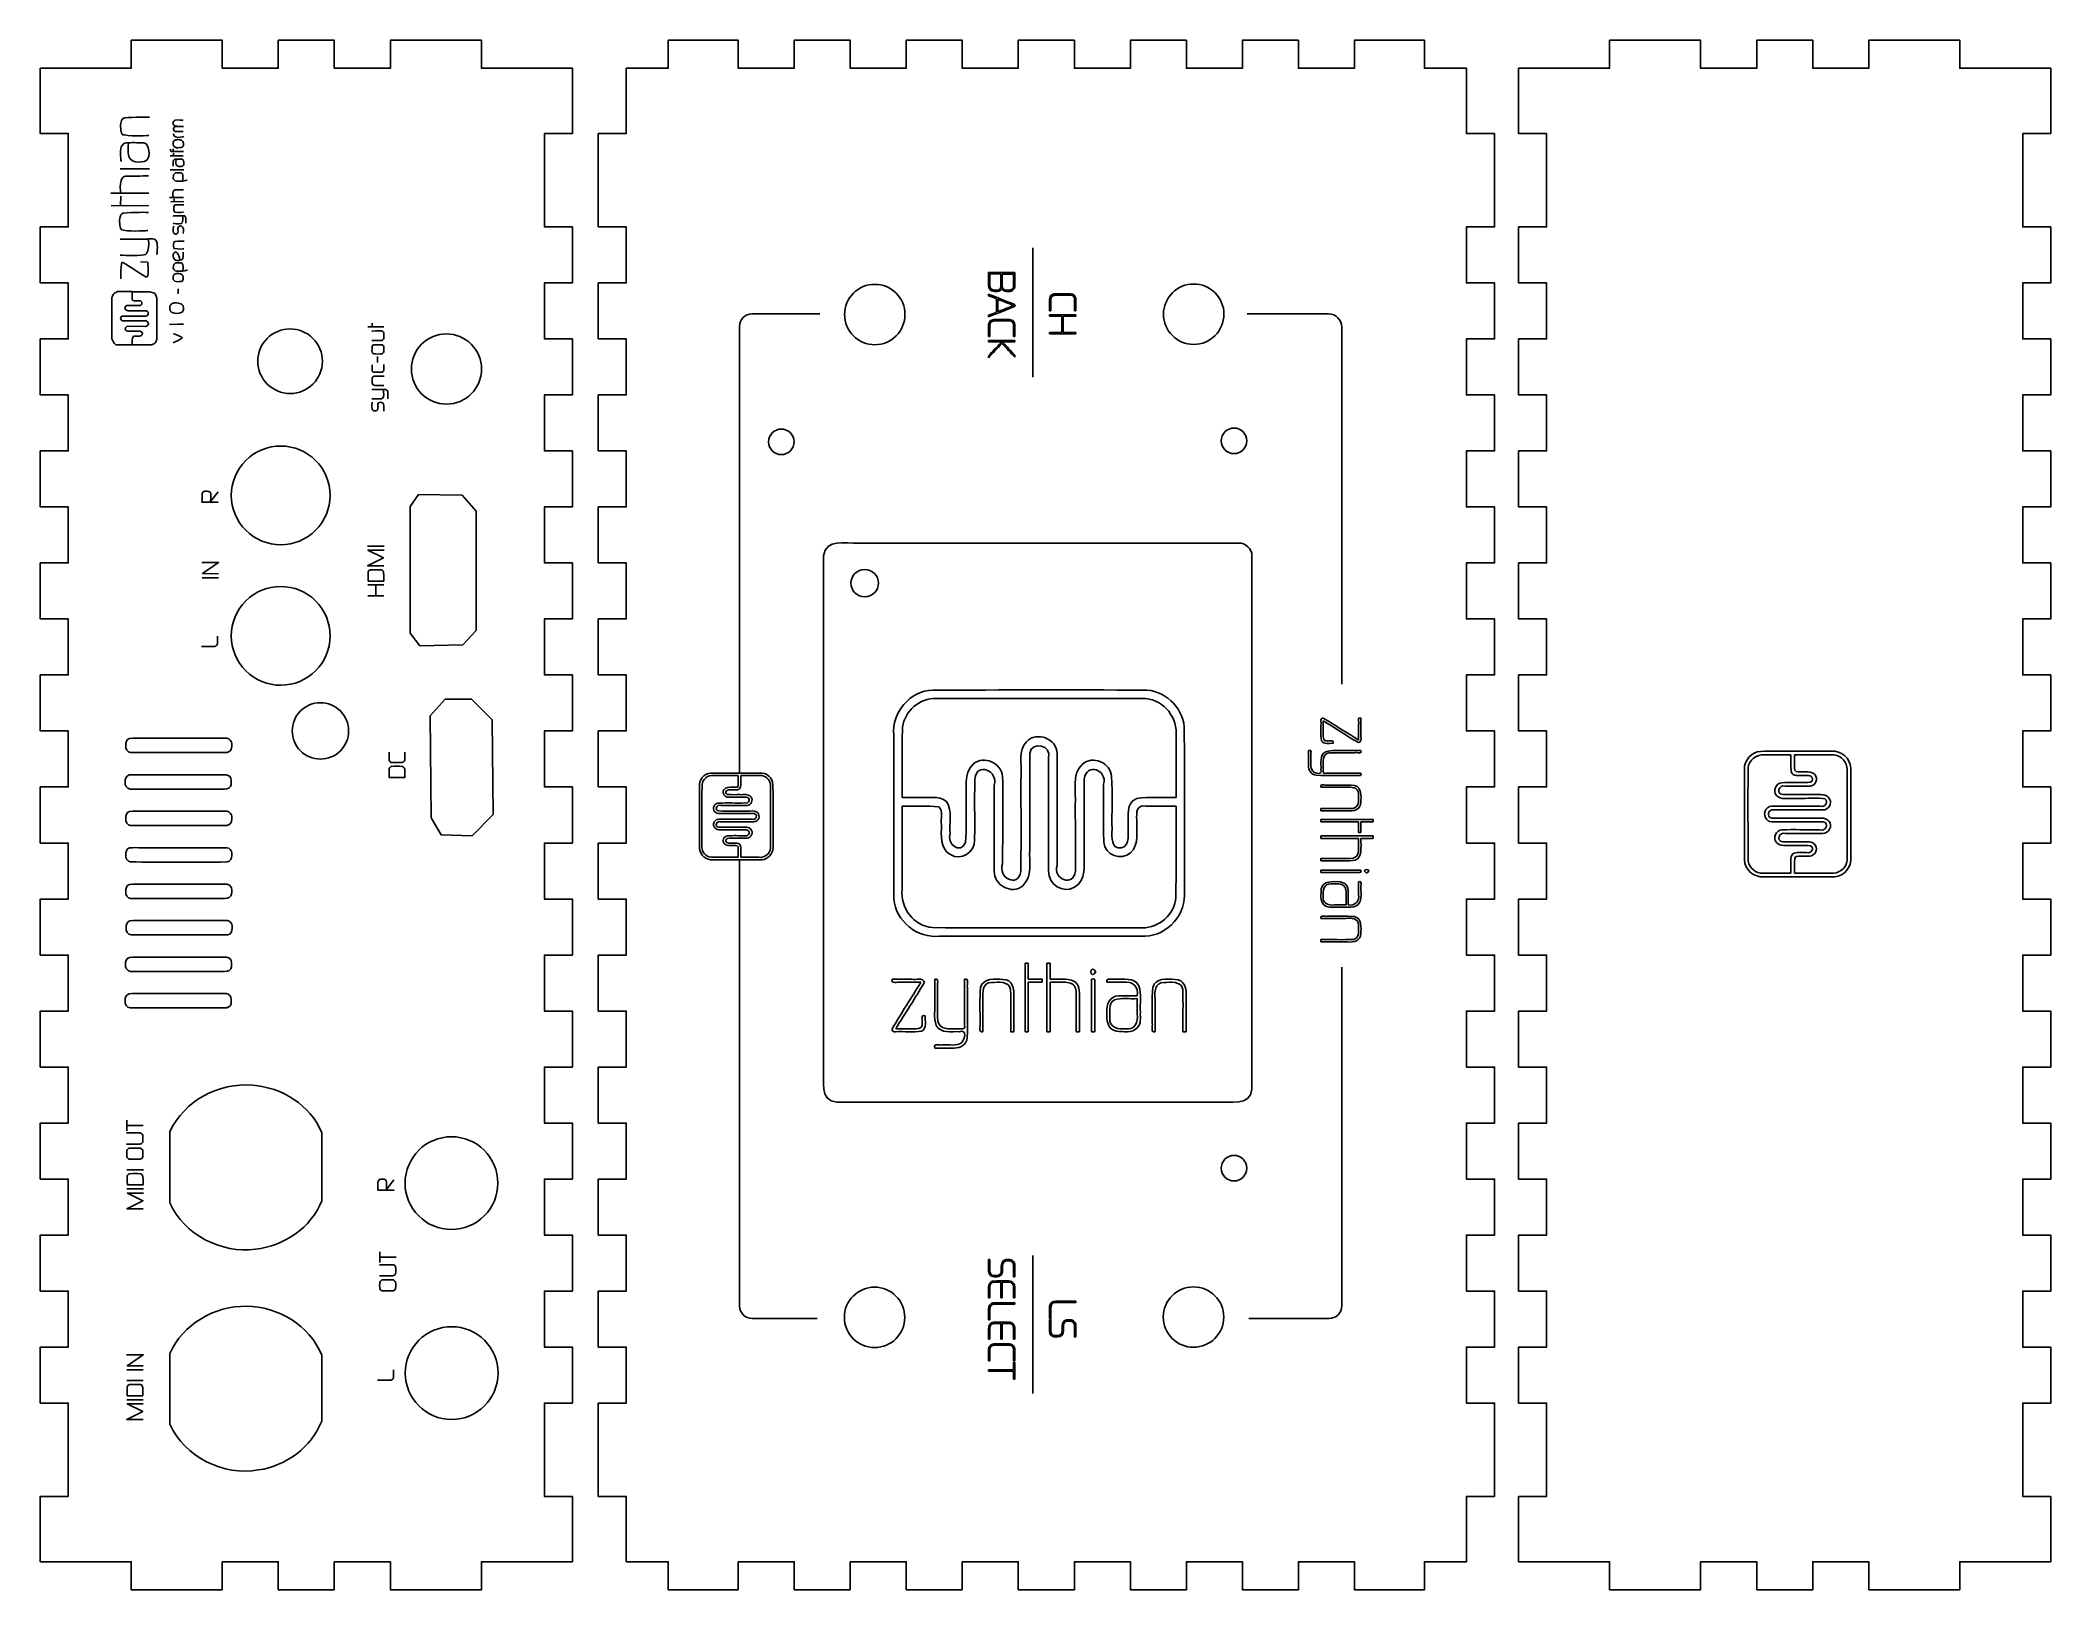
# Model space of a CAD drawing. Extents: x 0 to 215, y 0 to 166.
import ezdxf

# ---------------------------------------------------------------- set-up
doc = ezdxf.new("R2010")
doc.units = 0
doc.layers.add('Imprimir', color=7, linetype='CONTINUOUS')

msp = doc.modelspace()

# ---------------------------------------------------------------- linework, layer by layer
at = {"layer": 'Imprimir', "color": 5}
for points in [[(57.050099, 110.050039), (57.050099, 104.050032), (54.050094, 104.050032), (54.050094, 98.050021), (57.050099, 98.050021), (57.050099, 92.05001), (54.050094, 92.05001), (54.050094, 86.05), (57.050099, 86.05), (57.050099, 80.049992), (54.050094, 80.049992), (54.050094, 74.049981), (57.050099, 74.049981), (57.050099, 68.049974), (54.050094, 68.049974), (54.050094, 62.049963), (57.050099, 62.049963), (57.050099, 56.049953), (54.050094, 56.049953), (54.050094, 50.049945), (57.050099, 50.049945), (57.050099, 44.049934), (54.050094, 44.049934), (54.050094, 38.049924), (57.050099, 38.049924), (57.050099, 32.049913), (54.050094, 32.049913), (54.050094, 26.049905), (57.050099, 26.049905), (57.050099, 20.049895), (54.050094, 20.049895), (54.050094, 10.049878), (57.050099, 10.049878), (57.050099, 3.049869), (47.300083, 3.049869), (47.300083, 0.049864), (37.550062, 0.049864), (37.550062, 3.049869), (31.550054, 3.049869), (31.550054, 0.049864), (25.550045, 0.049864), (25.550045, 3.049869), (19.550032, 3.049869), (19.550032, 0.049864), (9.800013, 0.049864), (9.800013, 3.049869), (0.05, 3.049869), (0.05, 10.049878), (3.050003, 10.049878), (3.050003, 20.049895), (0.05, 20.049895), (0.05, 26.049905), (3.050003, 26.049905), (3.050003, 32.049913), (0.05, 32.049913), (0.05, 38.049924), (3.050003, 38.049924), (3.050003, 44.049934), (0.05, 44.049934), (0.05, 50.049945), (3.050003, 50.049945), (3.050003, 56.049953), (0.05, 56.049953), (0.05, 62.049963), (3.050003, 62.049963), (3.050003, 68.049974), (0.05, 68.049974), (0.05, 74.049981), (3.050003, 74.049981), (3.050003, 80.049992), (0.05, 80.049992), (0.05, 86.05), (3.050003, 86.05), (3.050003, 92.05001), (0.05, 92.05001), (0.05, 98.050021), (3.050003, 98.050021), (3.050003, 104.050032), (0.05, 104.050032), (0.05, 110.050039), (3.050003, 110.050039), (3.050003, 116.05005), (0.05, 116.05005), (0.05, 122.050058), (3.050003, 122.050058), (3.050003, 128.050068), (0.05, 128.050068), (0.05, 134.050079), (3.050003, 134.050079), (3.050003, 140.050088), (0.05, 140.050088), (0.05, 146.050096), (3.050003, 146.050096), (3.050003, 156.050112), (0.05, 156.050112), (0.05, 163.050124), (9.800013, 163.050124), (9.800013, 166.050129), (19.550032, 166.050129), (19.550032, 163.050124), (25.550045, 163.050124), (25.550045, 166.050129), (31.550054, 166.050129), (31.550054, 163.050124), (37.550062, 163.050124), (37.550062, 166.050129), (47.300083, 166.050129), (47.300083, 163.050124), (57.050099, 163.050124), (57.050099, 156.050112), (54.050094, 156.050112), (54.050094, 146.050096), (57.050099, 146.050096), (57.050099, 140.050088), (54.050094, 140.050088), (54.050094, 134.050079), (57.050099, 134.050079), (57.050099, 128.050068), (54.050094, 128.050068), (54.050094, 122.050058), (57.050099, 122.050058), (57.050099, 116.05005), (54.050094, 116.05005), (54.050094, 110.050039), (57.050099, 110.050039)], [(122.809017, 0.049864), (116.808992, 0.049864), (116.808992, 3.049872), (110.808965, 3.049872), (110.808965, 0.049864), (104.808965, 0.049864), (104.808965, 3.049872), (98.808944, 3.049872), (98.808944, 0.049864), (92.808944, 0.049864), (92.808944, 3.049872), (86.808914, 3.049872), (86.808914, 0.049864), (80.808892, 0.049864), (80.808892, 3.049872), (74.808893, 3.049872), (74.808893, 0.049864), (67.308854, 0.049864), (67.308854, 3.049872), (62.808869, 3.049872), (62.808869, 10.049889), (59.808841, 10.049889), (59.808841, 20.049914), (62.808869, 20.049914), (62.808869, 26.049931), (59.808841, 26.049931), (59.808841, 32.049941), (62.808869, 32.049941), (62.808869, 38.049957), (59.808841, 38.049957), (59.808841, 44.049974), (62.808869, 44.049974), (62.808869, 50.04999), (59.808841, 50.04999), (59.808841, 56.050001), (62.808869, 56.050001), (62.808869, 62.050017), (59.808841, 62.050017), (59.808841, 68.050033), (62.808869, 68.050033), (62.808869, 74.050049), (59.808841, 74.050049), (59.808841, 80.050065), (62.808869, 80.050065), (62.808869, 86.050076), (59.808841, 86.050076), (59.808841, 92.050092), (62.808869, 92.050092), (62.808869, 98.050108), (59.808841, 98.050108), (59.808841, 104.050125), (62.808869, 104.050125), (62.808869, 110.050135), (59.808841, 110.050135), (59.808841, 116.050151), (62.808869, 116.050151), (62.808869, 122.050168), (59.808841, 122.050168), (59.808841, 128.050181), (62.808869, 128.050181), (62.808869, 134.050192), (59.808841, 134.050192), (59.808841, 140.050195), (62.808869, 140.050195), (62.808869, 146.05021), (59.808841, 146.05021), (59.808841, 156.050235), (62.808869, 156.050235), (62.808869, 163.050253), (67.308854, 163.050253), (67.308854, 166.050261), (74.808893, 166.050261), (74.808893, 163.050253), (80.808892, 163.050253), (80.808892, 166.050261), (86.808914, 166.050261), (86.808914, 163.050253), (92.808944, 163.050253), (92.808944, 166.050261), (98.808944, 166.050261), (98.808944, 163.050253), (104.808965, 163.050253), (104.808965, 166.050261), (110.808965, 166.050261), (110.808965, 163.050253), (116.808992, 163.050253), (116.808992, 166.050261), (122.809017, 166.050261), (122.809017, 163.050253), (128.809013, 163.050253), (128.809013, 166.050261), (134.809041, 166.050261), (134.809041, 163.050253), (140.809037, 163.050253), (140.809037, 166.050261), (148.309076, 166.050261), (148.309076, 163.050253), (152.809098, 163.050253), (152.809098, 156.050235), (155.809092, 156.050235), (155.809092, 146.05021), (152.809098, 146.05021), (152.809098, 140.050195), (155.809092, 140.050195), (155.809092, 134.050192), (152.809098, 134.050192), (152.809098, 128.050181), (155.809092, 128.050181), (155.809092, 122.050168), (152.809098, 122.050168), (152.809098, 116.050151), (155.809092, 116.050151), (155.809092, 110.050135), (152.809098, 110.050135), (152.809098, 104.050125), (155.809092, 104.050125), (155.809092, 98.050108), (152.809098, 98.050108), (152.809098, 92.050092), (155.809092, 92.050092), (155.809092, 86.050076), (152.809098, 86.050076), (152.809098, 80.050065), (155.809092, 80.050065), (155.809092, 74.050049), (152.809098, 74.050049), (152.809098, 68.050033), (155.809092, 68.050033), (155.809092, 62.050017), (152.809098, 62.050017), (152.809098, 56.050001), (155.809092, 56.050001), (155.809092, 50.04999), (152.809098, 50.04999), (152.809098, 44.049974), (155.809092, 44.049974), (155.809092, 38.049957), (152.809098, 38.049957), (152.809098, 32.049941), (155.809092, 32.049941), (155.809092, 26.049931), (152.809098, 26.049931), (152.809098, 20.049914), (155.809092, 20.049914), (155.809092, 10.049889), (152.809098, 10.049889), (152.809098, 3.049872), (148.309076, 3.049872), (148.309076, 0.049864), (140.809037, 0.049864), (140.809037, 3.049872), (134.809041, 3.049872), (134.809041, 0.049864), (128.809013, 0.049864), (128.809013, 3.049872), (122.809017, 3.049872), (122.809017, 0.049864)], [(158.389066, 32.049893), (158.389066, 38.049898), (161.389068, 38.049898), (161.389068, 44.049903), (158.389066, 44.049903), (158.389066, 50.049908), (161.389068, 50.049908), (161.389068, 56.049913), (158.389066, 56.049913), (158.389066, 62.049918), (161.389068, 62.049918), (161.389068, 68.049923), (158.389066, 68.049923), (158.389066, 74.049928), (161.389068, 74.049928), (161.389068, 80.049933), (158.389066, 80.049933), (158.389066, 86.049938), (161.389068, 86.049938), (161.389068, 92.049948), (158.389066, 92.049948), (158.389066, 98.049936), (161.389068, 98.049936), (161.389068, 104.049952), (158.389066, 104.049952), (158.389066, 110.049969), (161.389068, 110.049969), (161.389068, 116.049957), (158.389066, 116.049957), (158.389066, 122.049973), (161.389068, 122.049973), (161.389068, 128.049961), (158.389066, 128.049961), (158.389066, 134.049977), (161.389068, 134.049977), (161.389068, 140.049995), (158.389066, 140.049995), (158.389066, 146.049983), (161.389068, 146.049983), (161.389068, 156.049991), (158.389066, 156.049991), (158.389066, 163.050005), (168.139073, 163.050005), (168.139073, 166.049999), (177.889081, 166.049999), (177.889081, 163.050005), (183.889086, 163.050005), (183.889086, 166.049999), (189.88909, 166.049999), (189.88909, 163.050005), (195.889095, 163.050005), (195.889095, 166.049999), (205.639106, 166.049999), (205.639106, 163.050005), (215.389113, 163.050005), (215.389113, 156.049991), (212.38911, 156.049991), (212.38911, 146.049983), (215.389113, 146.049983), (215.389113, 140.049995), (212.38911, 140.049995), (212.38911, 134.049977), (215.389113, 134.049977), (215.389113, 128.049961), (212.38911, 128.049961), (212.38911, 122.049973), (215.389113, 122.049973), (215.389113, 116.049957), (212.38911, 116.049957), (212.38911, 110.049969), (215.389113, 110.049969), (215.389113, 104.049952), (212.38911, 104.049952), (212.38911, 98.049936), (215.389113, 98.049936), (215.389113, 92.049948), (212.38911, 92.049948), (212.38911, 86.049938), (215.389113, 86.049938), (215.389113, 80.049933), (212.38911, 80.049933), (212.38911, 74.049928), (215.389113, 74.049928), (215.389113, 68.049923), (212.38911, 68.049923), (212.38911, 62.049918), (215.389113, 62.049918), (215.389113, 56.049913), (212.38911, 56.049913), (212.38911, 50.049908), (215.389113, 50.049908), (215.389113, 44.049903), (212.38911, 44.049903), (212.38911, 38.049898), (215.389113, 38.049898), (215.389113, 32.049893), (212.38911, 32.049893), (212.38911, 26.049888), (215.389113, 26.049888), (215.389113, 20.049881), (212.38911, 20.049881), (212.38911, 10.049875), (215.389113, 10.049875), (215.389113, 3.049867), (205.639106, 3.049867), (205.639106, 0.049864), (195.889095, 0.049864), (195.889095, 3.049867), (189.88909, 3.049867), (189.88909, 0.049864), (183.889086, 0.049864), (183.889086, 3.049867), (177.889081, 3.049867), (177.889081, 0.049864), (168.139073, 0.049864), (168.139073, 3.049867), (158.389066, 3.049867), (158.389066, 10.049875), (161.389068, 10.049875), (161.389068, 20.049881), (158.389066, 20.049881), (158.389066, 26.049888), (161.389068, 26.049888), (161.389068, 32.049893), (158.389066, 32.049893)], [(89.434549, 133.424638), (89.434549, 133.424638)], [(123.594303, 133.459159), (123.594303, 133.459159)], [(26.813438, 128.20172), (26.813438, 128.20172)], [(43.560752, 127.067054), (43.560752, 127.067054)], [(79.424149, 121.657788), (79.424149, 121.657788)], [(127.912647, 121.761796), (127.912647, 121.761796)], [(45.259442, 117.311535), (46.732975, 115.581736), (46.732969, 102.83242), (45.3235, 101.294817), (40.710694, 101.166688), (39.685626, 102.512098), (39.685626, 116.094223), (40.582559, 117.375569), (45.259442, 117.311535)], [(25.807985, 111.995538), (25.807985, 111.995538)], [(129.834643, 110.80688), (129.834643, 110.80688)], [(89.820394, 107.888612), (89.820394, 107.888612)], [(25.807985, 96.950023), (25.807985, 96.950023)], [(48.438441, 93.230791), (48.545287, 83.097555), (46.301262, 80.816756), (42.988651, 80.942003), (41.920067, 82.758594), (41.813203, 93.658135), (43.416082, 95.474715), (46.247843, 95.474771), (48.438441, 93.230791)], [(20.563845, 90.675997), (20.563845, 90.675995)], [(30.060045, 89.040195), (30.060045, 89.040195)], [(20.50755, 86.769328), (20.50755, 86.769328)], [(20.563845, 82.862698), (20.563845, 82.862698)], [(20.563845, 78.956051), (20.563845, 78.956051)], [(20.563845, 75.049395), (20.563845, 75.049392)], [(20.604736, 71.14276), (20.604736, 71.142757)], [(20.548444, 67.236096), (20.548444, 67.236096)], [(20.50755, 63.329463), (20.50755, 63.32946)], [(30.201472, 49.009572), (30.201472, 49.009572)], [(127.912647, 43.84683), (127.912647, 43.84683)], [(44.098106, 38.64837), (44.098106, 38.64837)], [(89.412761, 25.997418), (89.412761, 25.997418)], [(123.572544, 26.031962), (123.572544, 26.031962)], [(30.201472, 25.199866), (30.201472, 25.199866)], [(44.117528, 18.299877), (44.117528, 18.299877)]]:
    msp.add_lwpolyline(points, close=True, dxfattribs=at)
at = {"layer": 'Imprimir', "color": 7}
for points in [[(14.412015, 156.728532), (14.524269, 156.815824), (15.384878, 156.822315)], [(15.372406, 156.254625), (14.511798, 156.267042)], [(13.963003, 154.383745), (14.062782, 154.134289), (15.409823, 154.134289)], [(13.966144, 153.649513), (15.350777, 153.659955), (15.350777, 153.659955), (15.350777, 153.659955)], [(14.299761, 154.121815), (14.299761, 154.39622)], [(14.318374, 153.649513), (14.33051, 153.956317)], [(8.624625, 152.262504), (11.764353, 152.262504)], [(13.974385, 152.161497), (15.420776, 152.161497)], [(14.28729, 151.240715), (14.312238, 151.602443)], [(7.601567, 149.651943), (11.693798, 149.651943)], [(8.659903, 148.311384), (8.695181, 149.334443)], [(13.887432, 149.20908), (15.397973, 149.20908)], [(14.036699, 148.745868), (15.421332, 148.75631), (15.421332, 148.75631), (15.421332, 148.75631)], [(14.388932, 148.745868), (14.401068, 149.052672)], [(7.636845, 148.311384), (11.65852, 148.346665), (11.65852, 148.346665), (11.65852, 148.346665)], [(15.318104, 147.224631), (14.299203, 147.224631), (14.287067, 147.224631), (14.287067, 147.224631)], [(15.633476, 146.439232), (15.633476, 146.439232), (15.633476, 146.439232)], [(11.623242, 144.748323), (8.659903, 144.748323), (8.624625, 144.748323), (8.624625, 144.748323)], [(11.552687, 142.278876), (10.81185, 142.314154), (10.81185, 142.314154)], [(12.540464, 143.090265), (12.540464, 143.090265), (12.540464, 143.090265)], [(106.352924, 143.790735), (106.352924, 129.969941)], [(14.299761, 141.599395), (14.32471, 141.961119)], [(7.734415, 134.041251), (7.734415, 138.502734)], [(8.308666, 139.130001), (9.907735, 139.121252)], [(9.906002, 138.228245), (9.906002, 139.085833), (11.86019, 139.085833)], [(12.540456, 138.4674), (12.540456, 133.961746)], [(14.823614, 138.867788), (14.823614, 139.404126)], [(8.794571, 136.479623), (11.347782, 136.479623)], [(11.418456, 135.976025), (8.812238, 135.976025)], [(9.31982, 137.632955), (10.747027, 137.632955)], [(11.444962, 137.071527), (9.42183, 137.071527)], [(35.589297, 135.354744), (35.589297, 135.725161)], [(83.535074, 136.74746), (76.27467, 136.74746)], [(138.041657, 136.745535), (129.326177, 136.745535)], [(9.368823, 135.419455), (11.285939, 135.375287)], [(10.747027, 134.880467), (9.457167, 134.871718)], [(10.049086, 134.341564), (10.658674, 134.341564)], [(35.571659, 133.881908), (36.656453, 133.881908)], [(36.86812, 135.337105), (36.86812, 135.354603)], [(74.945488, 135.377714), (74.945488, 87.544951)], [(139.451594, 97.04895), (139.451594, 135.298782)], [(11.913197, 133.405176), (8.229156, 133.405176)], [(36.162561, 131.527102), (36.162561, 132.153297)], [(35.589297, 131.271353), (35.589297, 130.662797)], [(35.792145, 130.045433), (36.876939, 130.071962)], [(35.809784, 130.4776), (36.621175, 130.4776)], [(36.86812, 130.786269), (36.850481, 131.297797)], [(35.562839, 128.625516), (36.824023, 128.625516)], [(36.86812, 129.066489), (35.880339, 129.066489)], [(19.110722, 116.558843), (17.377169, 116.558843)], [(18.29861, 116.633716), (19.098231, 117.661344)], [(19.159225, 108.900458), (17.444242, 108.906695), (19.159225, 110.085354), (17.394351, 110.085357), (17.394351, 110.085357), (17.394351, 110.085357)], [(36.859532, 109.74402), (35.107132, 109.74402), (36.815878, 110.598394), (35.150786, 111.42158), (36.872006, 111.427789)], [(35.139506, 107.692547), (36.8593, 107.692547)], [(36.012631, 106.519572), (36.012631, 107.674936)], [(35.148325, 106.510738), (36.86812, 106.510738)], [(19.040861, 101.500444), (19.040861, 102.22045)], [(74.945404, 78.248393), (74.945404, 30.476233)], [(139.921223, 73.423064), (139.921223, 73.423064)], [(139.45248, 30.454178), (139.45248, 66.752734)], [(117.553049, 63.378756), (117.553049, 63.378756)], [(9.335667, 49.213441), (9.335667, 50.36716)], [(9.335667, 49.780947), (11.08807, 49.793422)], [(9.29825, 48.988936), (9.29825, 48.988936), (9.29825, 48.988936)], [(37.130191, 42.94603), (37.929812, 43.973666)], [(11.094307, 40.869276), (9.341904, 40.869276), (11.050653, 41.72365), (9.385559, 42.546838), (11.106778, 42.553076)], [(37.942303, 42.871058), (36.208756, 42.871058)], [(36.391607, 34.877814), (36.391607, 34.877814), (36.391607, 34.877814)], [(36.429024, 35.102319), (36.429024, 36.256037)], [(36.429024, 35.669822), (38.181424, 35.682296)], [(106.352924, 35.863269), (106.352924, 21.095999)], [(76.315226, 29.106462), (83.248054, 29.106462)], [(129.497861, 29.106053), (138.082599, 29.106053)], [(11.08807, 24.046794), (9.373087, 24.053031), (11.08807, 25.231689), (9.323196, 25.231692), (9.323196, 25.231692), (9.323196, 25.231692)], [(37.883211, 22.893027), (37.883211, 23.613052)], [(11.075598, 18.284454), (9.323196, 18.284454), (11.031941, 19.138831), (9.36685, 19.962019), (11.08807, 19.968256)]]:
    msp.add_lwpolyline(points, dxfattribs=at)
for points in [[(14.486855, 154.583389), (14.486852, 154.583276)], [(14.474384, 140.239899), (14.474381, 140.239786)], [(101.766551, 141.010009), (101.767934, 141.010009)], [(103.087833, 141.002191), (103.087974, 141.002191)], [(101.627384, 139.756435), (101.627356, 139.756435)], [(101.627356, 138.682493), (101.627356, 138.682493)], [(102.599786, 138.299782), (102.599786, 138.299782)], [(108.301753, 138.694242), (108.301753, 138.694202)], [(14.199982, 136.872278), (14.199982, 136.872194)], [(101.774481, 135.937166), (101.775751, 135.937138)], [(108.153333, 136.495577), (108.153333, 136.495577)], [(101.627356, 133.738491), (101.627356, 133.738491)], [(103.150571, 133.664292), (103.150458, 133.664292)], [(35.606936, 132.638352), (35.606936, 132.638352)], [(35.769398, 133.414492), (36.621167, 133.414492)], [(35.168425, 108.114243), (36.839754, 108.114243)], [(35.168425, 108.114243), (35.168425, 108.114243)], [(95.984613, 95.541683), (95.985211, 95.541904)], [(118.176421, 96.440262), (118.176421, 96.440273)], [(135.889955, 88.360494), (135.889955, 88.360516)], [(37.426203, 87.057316), (39.097534, 87.057316)], [(37.426203, 87.057316), (37.426203, 87.057316)], [(78.267306, 86.19651), (78.267391, 86.196487)], [(182.571619, 87.966523), (182.571619, 87.966523)], [(193.578669, 87.926126), (193.578663, 87.926165)], [(137.22306, 83.748582), (137.22306, 83.748576)], [(141.25461, 82.319073), (141.25461, 82.319059)], [(70.927936, 79.596735), (70.927767, 79.596737)], [(78.535699, 79.568826), (78.535699, 79.568826)], [(137.223116, 78.40294), (137.22306, 78.402937)], [(182.959815, 78.377921), (182.959818, 78.377769)], [(137.22306, 77.149052), (137.22306, 77.149052)], [(142.114177, 76.808636), (142.114177, 76.808636)], [(118.083059, 70.96748), (118.082969, 70.966879)], [(137.22306, 69.697017), (137.22306, 69.697017)], [(105.876069, 65.128973), (105.876103, 65.128973)], [(113.109124, 66.257245), (113.109124, 66.257245)], [(103.999728, 59.83713), (103.999713, 59.83713)], [(111.01631, 59.837207), (111.01643, 59.83713)], [(112.66229, 59.83713), (112.66229, 59.83713)], [(122.443851, 59.83713), (122.443876, 59.83713)], [(97.946086, 58.087285), (97.946048, 58.087285)], [(9.572646, 46.195077), (9.572646, 46.195074)], [(9.385559, 43.419921), (11.056887, 43.419921)], [(9.385559, 43.419921), (9.385559, 43.419921)], [(103.439736, 35.408933), (103.439482, 35.409074)], [(101.638334, 32.624015), (101.639068, 32.624636)], [(36.666003, 32.083952), (36.666003, 32.083949)], [(101.662495, 30.403914), (101.662495, 30.402559)], [(108.153333, 30.160447), (108.153333, 29.121668), (108.293936, 29.121668), (108.293936, 30.164341)], [(108.188498, 30.550977), (108.188498, 30.550977)], [(108.809446, 30.812617), (110.965259, 30.812617), (110.965259, 30.953217), (108.809446, 30.953217)], [(101.638334, 28.211104), (101.639068, 28.211725)], [(108.293879, 27.832909), (108.293879, 28.977145), (108.153304, 28.977145), (108.153304, 27.832909)], [(109.508485, 28.258599), (109.508485, 27.829014)], [(109.656905, 27.829014), (109.656905, 28.262494)], [(109.965431, 28.969187), (109.965459, 28.969328)], [(110.324728, 28.98104), (110.090399, 28.98104)], [(110.113823, 28.840471), (110.328623, 28.840471)], [(110.824628, 28.293736), (110.824628, 27.141707), (110.965203, 27.141707), (110.965203, 28.289841)], [(101.774481, 26.19996), (101.775751, 26.200524)], [(109.028114, 27.290097), (108.750825, 27.290097)], [(108.762538, 27.149497), (109.043749, 27.149497)], [(104.298651, 23.595766), (104.298651, 23.595766)], [(9.36685, 20.835099), (11.038178, 20.835099)], [(9.36685, 20.835099), (9.36685, 20.835099)]]:
    msp.add_lwpolyline(points, close=True, dxfattribs=at)
for points in [[(8.765736, 156.107784), (8.641787, 156.438267), (8.606171, 157.133493), (8.765736, 157.44834)], [(8.765736, 157.44834), (8.860382, 157.635086), (8.910714, 157.704993), (9.118514, 157.730562)], [(9.118514, 157.730562), (9.965065, 157.834762), (11.764353, 157.801118), (11.764353, 157.801118)], [(14.337178, 156.990604), (14.27759, 157.100473), (14.274333, 157.212938), (14.324704, 157.327351)], [(14.324704, 157.327351), (14.356886, 157.400447), (14.436058, 157.451698), (14.511795, 157.477014)], [(14.511795, 157.477014), (14.780027, 157.566704), (15.359932, 157.452178), (15.359932, 157.452178)], [(8.730459, 154.626146), (8.821063, 154.823137), (9.00812, 155.033308), (9.224348, 155.049479)], [(9.083236, 155.896118), (8.846638, 155.943418), (8.850462, 155.881724), (8.765736, 156.107784)], [(11.693798, 155.86084), (11.693798, 155.86084), (10.038545, 155.705166), (9.083236, 155.896118)], [(9.224348, 155.049479), (9.866211, 155.097485), (10.470469, 155.07121), (11.164631, 155.049479)], [(11.164631, 155.049479), (11.39793, 155.042142), (11.544982, 154.74022), (11.623242, 154.520313)], [(14.312233, 154.770362), (14.312233, 154.770362), (14.252052, 155.08075), (14.324707, 155.206903)], [(14.349653, 156.391756), (14.294495, 156.499057), (14.30678, 156.646716), (14.412015, 156.728532)], [(14.299761, 156.017643), (14.299761, 156.017643), (14.416534, 155.752297), (14.536743, 155.693369)], [(14.324707, 155.206903), (14.375956, 155.295888), (14.445701, 155.327299), (14.586635, 155.36904)], [(14.486852, 156.878336), (14.427978, 156.898938), (14.366908, 156.935768), (14.337178, 156.990604)], [(14.511798, 156.267042), (14.511798, 156.267042), (14.380824, 156.331107), (14.349653, 156.391756)], [(15.384878, 156.822315), (15.384878, 156.822315), (14.757774, 156.78365), (14.486852, 156.878336)], [(14.536743, 155.693369), (14.801894, 155.563378), (15.422297, 155.718205), (15.422297, 155.718205)], [(14.586635, 155.36904), (14.727571, 155.41078), (14.839314, 155.404063), (15.085539, 155.368983)], [(15.085539, 155.368983), (15.197507, 155.353179), (15.326548, 155.215116), (15.359935, 155.107053)], [(15.359935, 155.107053), (15.401687, 154.971953), (15.403496, 154.812836), (15.347461, 154.682986)], [(8.730459, 153.073921), (8.730459, 153.073921), (8.514257, 154.156077), (8.730459, 154.626146)], [(9.541848, 153.603088), (9.368701, 154.027917), (9.50657, 154.978924), (9.50657, 154.978924)], [(10.000459, 153.109199), (9.79587, 153.202022), (9.626638, 153.395033), (9.541848, 153.603088)], [(11.199909, 153.073921), (10.817749, 152.955839), (10.364714, 152.943958), (10.000459, 153.109199)], [(11.587964, 153.356143), (11.513235, 153.214722), (11.352721, 153.121137), (11.199909, 153.073921)], [(11.623242, 154.520313), (11.753406, 154.154553), (11.769354, 153.699382), (11.587964, 153.356143)], [(14.30695, 152.53863), (14.30695, 152.53863), (14.224456, 152.951521), (14.30695, 153.130873)], [(14.30695, 153.130873), (14.341522, 153.206057), (14.412899, 153.286237), (14.495401, 153.292417)], [(14.486852, 154.583276), (14.394783, 154.631508), (14.312233, 154.770362), (14.312233, 154.770362)], [(15.147901, 154.558272), (14.880259, 154.540209), (14.682184, 154.480943), (14.486855, 154.583389)], [(14.495401, 153.292417), (14.74031, 153.31048), (14.970869, 153.300602), (15.235732, 153.292417)], [(14.616545, 152.740645), (14.550479, 152.902697), (14.603083, 153.26555), (14.603083, 153.26555)], [(15.347461, 154.682986), (15.312516, 154.602016), (15.235893, 154.564226), (15.147901, 154.558272)], [(15.235732, 153.292417), (15.324747, 153.288749), (15.380859, 153.17442), (15.410718, 153.090516)], [(15.410718, 153.090516), (15.460383, 152.950929), (15.466468, 152.777249), (15.397256, 152.64627)], [(8.659903, 149.651943), (8.659903, 149.651943), (8.543915, 150.608171), (8.730459, 151.027779)], [(8.730459, 151.027779), (8.818281, 151.225334), (8.972904, 151.489808), (9.18907, 151.486393)], [(9.18907, 151.486393), (9.976283, 151.473975), (11.65852, 151.521671), (11.65852, 151.521671)], [(14.499326, 150.991287), (14.399809, 151.036048), (14.28729, 151.240715), (14.28729, 151.240715)], [(14.312238, 151.602443), (14.312238, 151.602443), (14.431237, 151.818681), (14.536746, 151.82695)], [(15.796476, 151.053546), (15.796476, 151.053546), (14.863387, 150.827514), (14.499326, 150.991287)], [(14.536746, 151.82695), (14.724447, 151.841626), (14.897802, 151.866405), (15.110487, 151.851786)], [(14.791531, 152.552177), (14.713468, 152.587567), (14.648896, 152.661227), (14.616545, 152.740645)], [(15.249191, 152.53863), (15.103372, 152.493587), (14.930517, 152.489015), (14.791531, 152.552177)], [(15.110487, 151.851786), (15.213515, 151.84473), (15.274642, 151.711804), (15.310046, 151.614804)], [(15.397256, 152.64627), (15.368743, 152.592337), (15.307498, 152.556608), (15.249191, 152.53863)], [(15.310046, 151.614804), (15.379891, 151.423429), (15.310046, 151.003649), (15.310046, 151.003649)], [(14.27809, 149.20908), (14.27809, 149.20908), (14.235274, 149.631594), (14.304139, 149.817014)], [(14.304139, 149.817014), (14.336555, 149.904306), (14.393634, 150.021174), (14.473424, 150.019678)], [(14.473424, 150.019678), (14.764003, 150.014034), (15.384957, 150.0352), (15.384957, 150.0352)], [(8.659903, 145.912493), (8.535954, 146.242975), (8.500337, 146.938204), (8.659903, 147.253051)], [(8.659903, 147.253051), (8.754549, 147.439797), (8.804881, 147.509704), (9.012681, 147.535273)], [(9.012681, 147.535273), (9.859232, 147.63947), (11.65852, 147.605829), (11.65852, 147.605829)], [(14.389164, 147.722697), (14.34602, 147.860675), (14.333625, 148.150913), (14.389164, 148.282315)], [(14.389164, 148.282315), (14.422108, 148.360296), (14.439625, 148.38945), (14.51195, 148.400146)], [(14.499671, 147.63439), (14.417324, 147.654427), (14.418653, 147.628181), (14.389164, 147.722697)], [(15.408288, 147.619996), (15.408288, 147.619996), (14.832171, 147.555001), (14.499671, 147.63439)], [(14.51195, 148.400146), (14.806596, 148.443636), (15.432844, 148.429554), (15.432844, 148.429554)], [(15.172539, 146.42244), (15.24045, 146.435987), (15.27883, 146.536175), (15.305968, 146.622987)], [(15.293838, 147.224688), (15.293838, 147.224688), (15.461724, 147.267331), (15.536431, 147.224688)], [(15.305968, 146.622987), (15.363553, 146.807253), (15.318104, 147.224631), (15.318104, 147.224631)], [(15.536431, 147.224688), (15.573411, 147.203521), (15.605561, 147.158394), (15.62134, 147.107707)], [(15.62134, 147.107707), (15.685114, 146.902841), (15.633476, 146.439232), (15.633476, 146.439232)], [(8.977403, 145.700826), (8.740805, 145.748126), (8.744629, 145.686433), (8.659903, 145.912493)], [(11.587964, 145.665548), (11.587964, 145.665548), (9.932711, 145.509874), (8.977403, 145.700826)], [(11.552687, 144.748323), (11.552687, 144.748323), (12.040959, 144.838324), (12.258242, 144.748323)], [(11.587964, 143.47832), (11.755446, 143.867282), (11.623242, 144.748323), (11.623242, 144.748323)], [(12.258242, 144.748323), (12.365791, 144.703788), (12.459297, 144.608369), (12.505187, 144.501379)], [(12.505187, 144.501379), (12.690666, 144.068958), (12.540464, 143.090265), (12.540464, 143.090265)], [(14.337178, 146.114366), (14.337178, 146.114366), (14.219105, 145.653187), (14.31223, 145.453317)], [(14.287067, 146.405789), (14.287067, 146.405789), (14.892211, 146.366701), (15.172539, 146.42244)], [(14.356875, 143.807024), (14.310926, 143.944921), (14.297724, 144.234933), (14.356875, 144.366251)], [(14.31223, 145.453317), (14.352272, 145.36738), (14.442397, 145.288045), (14.536741, 145.278703)], [(14.356875, 144.366251), (14.391963, 144.444172), (14.410621, 144.473326), (14.487654, 144.483994)], [(14.487654, 144.483994), (14.801474, 144.527456), (15.468475, 144.513373), (15.468475, 144.513373)], [(14.536741, 145.278703), (14.65701, 145.26685), (14.727274, 145.347822), (14.786191, 145.453345)], [(14.786191, 145.453345), (14.877755, 145.617345), (14.715867, 145.840272), (14.81114, 146.002126)], [(14.81114, 146.002126), (14.873449, 146.107988), (15.029213, 146.183454), (15.147901, 146.151789)], [(15.147901, 146.151789), (15.277255, 146.117273), (15.346524, 145.955785), (15.38488, 145.827515)], [(15.38488, 145.827515), (15.432584, 145.667975), (15.359932, 145.328603), (15.359932, 145.328603)], [(8.695181, 140.479704), (8.695181, 140.479704), (8.597848, 142.43009), (8.906848, 142.243598)], [(8.624625, 143.019709), (8.624625, 143.019709), (10.384603, 142.937187), (11.199909, 143.054987)], [(8.906848, 142.243598), (9.976738, 141.597843), (10.625327, 141.129015), (11.376298, 140.691373)], [(11.199909, 143.054987), (11.397416, 143.08352), (11.509041, 143.295017), (11.587964, 143.47832)], [(11.376298, 140.691373), (11.761048, 140.467145), (11.552687, 142.278876), (11.552687, 142.278876)], [(14.274816, 142.983754), (14.260168, 142.792492), (14.391938, 142.574193), (14.561689, 142.484842)], [(14.57416, 143.357924), (14.415083, 143.372318), (14.287016, 143.143012), (14.274816, 142.983754)], [(14.32471, 141.961119), (14.32471, 141.961119), (14.443709, 142.17736), (14.54922, 142.18563)], [(14.474576, 143.718802), (14.386869, 143.73884), (14.388286, 143.712593), (14.356875, 143.807024)], [(15.442321, 143.704408), (15.442321, 143.704408), (14.828711, 143.639497), (14.474576, 143.718802)], [(14.54922, 142.18563), (14.736921, 142.200305), (14.910273, 142.225084), (15.122958, 142.210465)], [(14.561689, 142.484842), (14.746223, 142.387701), (14.999483, 142.440109), (15.185318, 142.534738)], [(14.99823, 142.572161), (14.99823, 142.572161), (14.87059, 143.331198), (14.57416, 143.357924)], [(15.122958, 142.210465), (15.225987, 142.20341), (15.287113, 142.07048), (15.322521, 141.97348)], [(15.185318, 142.534738), (15.25363, 142.569536), (15.307701, 142.637721), (15.334989, 142.709349)], [(15.334989, 142.709349), (15.411957, 142.91142), (15.347463, 143.357924), (15.347463, 143.357924)], [(14.299761, 140.426872), (14.299761, 140.426872), (14.23958, 140.737262), (14.312236, 140.863416)], [(14.511798, 141.349967), (14.412281, 141.394727), (14.299761, 141.599395), (14.299761, 141.599395)], [(14.474381, 140.239786), (14.382309, 140.288018), (14.299761, 140.426872), (14.299761, 140.426872)], [(14.312236, 140.863416), (14.363482, 140.9524), (14.43323, 140.983812), (14.574163, 141.025552)], [(15.135427, 140.214782), (14.867784, 140.196719), (14.66971, 140.137453), (14.474384, 140.239899)], [(15.808948, 141.412225), (15.808948, 141.412225), (14.875862, 141.186193), (14.511798, 141.349967)], [(14.574163, 141.025552), (14.715097, 141.067293), (14.82684, 141.060576), (15.073067, 141.025496)], [(15.073067, 141.025496), (15.185036, 141.009691), (15.314074, 140.871628), (15.347463, 140.763565)], [(15.334989, 140.339496), (15.300044, 140.258526), (15.223418, 140.220736), (15.135427, 140.214782)], [(15.322521, 141.97348), (15.392362, 141.782105), (15.322521, 141.362328), (15.322521, 141.362328)], [(15.347463, 140.763565), (15.389213, 140.628466), (15.391022, 140.469346), (15.334989, 140.339496)], [(101.627384, 141.150598), (101.627384, 140.685876), (101.627356, 140.221142), (101.627384, 139.756435)], [(104.439283, 141.150598), (103.501994, 141.150598), (102.564678, 141.150598), (101.627384, 141.150598)], [(101.79308, 139.584787), (101.748996, 139.760922), (101.772477, 139.943969), (101.766551, 140.123674)], [(101.766551, 140.123674), (101.766551, 140.419119), (101.766551, 140.714564), (101.766551, 141.010009)], [(101.767934, 141.010009), (102.1611, 141.010009), (102.554236, 141.010009), (102.947371, 141.010009)], [(102.947371, 141.010009), (102.947371, 140.577192), (102.950193, 140.144307), (102.944549, 139.711527)], [(103.1182, 139.549286), (103.068783, 139.728994), (103.094211, 139.917059), (103.087833, 140.101107)], [(103.087833, 140.101107), (103.087833, 140.401469), (103.087833, 140.70183), (103.087833, 141.002191)], [(103.087974, 141.002191), (103.491552, 141.002191), (103.895102, 141.002191), (104.298651, 141.002191)], [(104.298651, 141.002191), (104.295829, 140.569527), (104.302038, 140.13671), (104.295829, 139.704139)], [(104.425454, 139.593146), (104.450007, 139.816367), (104.435049, 140.041694), (104.439283, 140.265954)], [(104.439283, 140.265954), (104.439283, 140.560834), (104.439283, 140.855717), (104.439283, 141.150598)], [(7.734415, 138.502734), (7.734415, 138.502734), (7.811684, 138.750779), (7.893438, 138.847299)], [(7.893438, 138.847299), (8.001656, 138.975061), (8.308666, 139.130001), (8.308666, 139.130001)], [(10.057922, 138.14053), (10.001441, 138.15577), (9.906002, 138.228245), (9.906002, 138.228245)], [(10.782364, 138.14053), (10.782364, 138.14053), (10.291173, 138.078018), (10.057922, 138.14053)], [(10.923718, 137.999165), (10.898233, 138.060718), (10.782364, 138.14053), (10.782364, 138.14053)], [(10.923718, 137.769466), (10.957469, 137.838187), (10.953018, 137.928412), (10.923718, 137.999165)], [(11.86019, 139.085833), (11.86019, 139.085833), (12.190811, 139.017028), (12.310755, 138.909134)], [(12.310755, 138.909134), (12.434148, 138.798136), (12.540456, 138.4674), (12.540456, 138.4674)], [(13.950526, 137.583114), (13.988109, 137.688468), (14.072536, 137.787754), (14.175033, 137.832571)], [(14.175033, 137.832571), (14.456939, 137.955844), (14.815952, 137.943087), (15.098007, 137.820153)], [(15.098007, 137.820153), (15.213922, 137.769635), (15.311322, 137.662475), (15.359932, 137.545748)], [(101.627356, 139.756435), (101.627243, 139.525548), (101.735873, 139.271009), (101.967916, 139.189466)], [(104.331079, 137.769818), (103.42983, 138.131321), (102.52861, 138.492822), (101.627356, 138.854327)], [(101.627356, 138.854327), (101.627356, 138.797047), (101.627356, 138.73977), (101.627356, 138.682493)], [(101.627356, 138.682493), (101.903344, 138.575751), (102.179303, 138.469011), (102.455289, 138.362269)], [(102.220564, 139.277745), (102.03489, 139.286184), (101.839025, 139.39311), (101.79308, 139.584787)], [(101.967916, 139.189466), (102.159858, 139.115261), (102.369521, 139.137207), (102.570746, 139.138666)], [(102.707539, 139.317329), (102.55195, 139.257527), (102.383237, 139.27947), (102.220564, 139.277745)], [(102.455289, 138.362269), (102.455289, 137.875418), (102.455289, 137.38857), (102.455289, 136.901717)], [(102.570746, 139.138666), (102.765902, 139.14558), (102.972602, 139.259045), (103.021596, 139.459638)], [(102.599786, 138.299782), (103.176507, 138.077185), (103.7532, 137.854592), (104.329921, 137.631995)], [(102.599786, 136.964198), (102.599786, 137.409395), (102.599786, 137.854592), (102.599786, 138.299782)], [(102.944549, 139.711527), (102.944549, 139.55114), (102.870494, 139.372465), (102.707539, 139.317329)], [(103.021596, 139.459638), (103.087015, 139.251501), (103.307741, 139.138911), (103.5154, 139.136871)], [(103.571308, 139.268494), (103.384279, 139.263386), (103.170468, 139.353844), (103.1182, 139.549286)], [(103.5154, 139.136871), (103.69828, 139.14006), (103.886945, 139.115704), (104.063617, 139.174274)], [(104.087775, 139.348112), (103.933738, 139.249498), (103.744593, 139.282315), (103.571308, 139.268494)], [(104.063617, 139.174274), (104.243674, 139.241776), (104.405021, 139.393603), (104.425454, 139.593146)], [(104.295829, 139.704139), (104.295829, 139.558447), (104.218077, 139.417158), (104.087775, 139.348112)], [(108.301753, 138.694202), (108.16369, 138.565444), (108.147265, 138.367341), (108.15432, 138.189989)], [(108.15432, 138.189989), (108.151498, 137.815242), (108.154405, 137.440485), (108.15432, 137.065725)], [(108.294924, 137.065725), (108.298028, 137.496207), (108.28815, 137.927088), (108.300568, 138.357302)], [(108.300568, 138.357302), (108.327097, 138.579267), (108.538312, 138.755467), (108.761719, 138.741542)], [(108.654842, 138.878847), (108.520024, 138.862873), (108.389412, 138.799192), (108.301753, 138.694242)], [(109.58079, 138.885648), (109.272208, 138.883955), (108.963119, 138.891688), (108.654842, 138.878847)], [(108.761719, 138.741542), (109.18026, 138.749416), (109.599078, 138.742107), (110.017755, 138.745381)], [(110.425594, 138.881161), (110.144247, 138.892139), (109.862363, 138.881443), (109.58079, 138.885648)], [(110.017755, 138.745381), (110.173146, 138.741175), (110.330005, 138.753113), (110.484353, 138.734346)], [(110.959897, 138.379493), (110.936473, 138.648104), (110.697233, 138.878564), (110.425594, 138.881161)], [(110.484353, 138.734346), (110.695709, 138.690658), (110.851609, 138.475776), (110.824656, 138.260929)], [(110.824656, 138.260929), (110.827479, 137.859972), (110.824769, 137.45901), (110.824656, 137.058046)], [(110.965259, 137.058046), (110.962437, 137.498504), (110.971468, 137.93919), (110.959897, 138.379493)], [(8.679721, 136.170392), (8.660078, 136.229094), (8.648561, 136.298182), (8.670887, 136.355925)], [(8.670887, 136.355925), (8.691913, 136.410309), (8.794571, 136.479623), (8.794571, 136.479623)], [(8.812238, 135.976025), (8.812238, 135.976025), (8.70461, 136.096026), (8.679721, 136.170392)], [(9.155968, 137.225028), (9.115288, 137.295471), (9.124833, 137.393941), (9.155968, 137.469097)], [(9.155968, 137.469097), (9.185525, 137.540471), (9.31982, 137.632955), (9.31982, 137.632955)], [(9.42183, 137.071527), (9.42183, 137.071527), (9.207132, 137.13641), (9.155968, 137.225028)], [(10.747027, 137.632955), (10.747027, 137.632955), (10.890909, 137.702664), (10.923718, 137.769466)], [(11.347782, 136.479623), (11.347782, 136.479623), (11.548177, 136.552605), (11.59515, 136.638627)], [(11.61282, 135.781687), (11.579526, 135.867031), (11.418456, 135.976025), (11.418456, 135.976025)], [(11.59515, 136.903662), (11.568339, 136.973794), (11.444962, 137.071527), (11.444962, 137.071527)], [(11.59515, 136.638627), (11.637486, 136.716153), (11.62668, 136.82114), (11.59515, 136.903662)], [(11.603986, 135.569654), (11.639865, 135.630614), (11.638524, 135.715788), (11.61282, 135.781687)], [(13.975474, 137.059279), (13.975474, 137.059279), (13.891801, 137.418466), (13.950526, 137.583114)], [(14.199982, 136.872194), (14.108175, 136.904762), (13.975474, 137.059279), (13.975474, 137.059279)], [(15.172844, 136.884696), (14.874024, 136.758656), (14.505631, 136.763764), (14.199982, 136.872278)], [(15.372406, 137.084284), (15.337583, 136.99688), (15.259529, 136.921272), (15.172844, 136.884696)], [(15.359932, 137.545748), (15.419083, 137.403706), (15.429359, 137.227229), (15.372406, 137.084284)], [(76.27467, 136.74746), (75.558588, 136.74746), (74.945488, 136.1344), (74.945488, 135.377714)], [(101.627356, 136.409663), (102.54972, 136.779419), (103.471797, 137.149931), (104.394353, 137.519228)], [(102.455289, 136.901717), (102.179303, 136.794975), (101.903344, 136.68823), (101.627356, 136.581488)], [(101.627356, 136.581488), (101.627356, 136.524217), (101.627356, 136.466937), (101.627356, 136.409663)], [(101.775751, 135.937138), (101.671922, 135.836029), (101.627469, 135.691602), (101.62936, 135.549218)], [(101.769966, 135.539659), (101.765732, 135.756883), (101.940343, 135.959693), (102.158447, 135.979539)], [(102.186049, 136.126066), (102.028735, 136.121748), (101.877125, 136.058764), (101.774481, 135.937166)], [(102.158447, 135.979539), (102.361252, 135.995964), (102.565412, 135.984478), (102.768837, 135.987893)], [(103.477131, 136.128606), (103.046798, 136.127195), (102.616325, 136.131682), (102.186049, 136.126066)], [(104.329921, 137.631995), (103.7532, 137.409398), (103.176507, 137.186792), (102.599786, 136.964198)], [(102.768837, 135.987893), (103.144334, 135.986482), (103.52, 135.990969), (103.895384, 135.985635)], [(103.99467, 136.112096), (103.823925, 136.141376), (103.649625, 136.12378), (103.477131, 136.128606)], [(103.895384, 135.985635), (104.118452, 135.973471), (104.311408, 135.768061), (104.297297, 135.542648)], [(104.435077, 135.575287), (104.432255, 135.827828), (104.244465, 136.064609), (103.99467, 136.112096)], [(104.394353, 137.519228), (104.538992, 137.575119), (104.455934, 137.756873), (104.331079, 137.769818)], [(110.965259, 136.636163), (110.027943, 136.636163), (109.090655, 136.636163), (108.153333, 136.636163)], [(108.153333, 136.636163), (108.153333, 136.5893), (108.153333, 136.54244), (108.153333, 136.495577)], [(108.153333, 136.495577), (108.593345, 136.495577), (109.033364, 136.495577), (109.473376, 136.495577)], [(108.15432, 137.065725), (108.201198, 137.065725), (108.248046, 137.065725), (108.294924, 137.065725)], [(109.473376, 136.495577), (109.473376, 135.912398), (109.473376, 135.329223), (109.473376, 134.746044)], [(109.613979, 134.746044), (109.613979, 135.329223), (109.613979, 135.912398), (109.613979, 136.495577)], [(109.613979, 136.495577), (110.064406, 136.495577), (110.514833, 136.495577), (110.965259, 136.495577)], [(110.824656, 137.058046), (110.871533, 137.058046), (110.918382, 137.058046), (110.965259, 137.058046)], [(110.965259, 136.495577), (110.965259, 136.54244), (110.965259, 136.5893), (110.965259, 136.636163)], [(139.451594, 135.298782), (139.451594, 136.097646), (138.838576, 136.745535), (138.041657, 136.745535)], [(7.972952, 133.581847), (7.858787, 133.711217), (7.734415, 134.041251), (7.734415, 134.041251)], [(8.229156, 133.405176), (8.229156, 133.405176), (8.041588, 133.504066), (7.972952, 133.581847)], [(9.192129, 135.021888), (9.153764, 135.084796), (9.155629, 135.174458), (9.183295, 135.242756)], [(9.183295, 135.242756), (9.215362, 135.321919), (9.368823, 135.419455), (9.368823, 135.419455)], [(9.457167, 134.871718), (9.457167, 134.871718), (9.244998, 134.93519), (9.192129, 135.021888)], [(9.916568, 133.343228), (9.916568, 133.343228), (9.852419, 133.883542), (9.925402, 134.138364)], [(9.925402, 134.138364), (9.947246, 134.214592), (10.049086, 134.341564), (10.049086, 134.341564)], [(10.658674, 134.341564), (10.658674, 134.341564), (10.909429, 134.400492), (10.967891, 134.500568)], [(10.959057, 134.730268), (10.917802, 134.806412), (10.747027, 134.880467), (10.747027, 134.880467)], [(10.967891, 134.500568), (11.006539, 134.56672), (10.995549, 134.662902), (10.959057, 134.730268)], [(11.285939, 135.375287), (11.285939, 135.375287), (11.540969, 135.462578), (11.603986, 135.569654)], [(12.310755, 133.581847), (12.201978, 133.485948), (11.913197, 133.405176), (11.913197, 133.405176)], [(12.540456, 133.961746), (12.540456, 133.961746), (12.421756, 133.679721), (12.310755, 133.581847)], [(13.913111, 135.599964), (15.409823, 135.6248), (15.409823, 135.6248), (15.409823, 135.6248)], [(14.28729, 133.629316), (14.28729, 133.629316), (15.044094, 133.968576), (15.260155, 134.115729)], [(15.260155, 134.115729), (15.402104, 134.212419), (14.312233, 134.627116), (14.312233, 134.627116)], [(35.130686, 135.337105), (35.165964, 135.337105), (36.86812, 135.337105), (36.86812, 135.337105)], [(36.577078, 134.904967), (36.249491, 134.904967), (35.580478, 134.896218), (35.580478, 134.896218)], [(36.744648, 134.843216), (36.695696, 134.877083), (36.636607, 134.904967), (36.577078, 134.904967)], [(36.656453, 133.881908), (36.656453, 133.881908), (36.733031, 133.928277), (36.762286, 133.961269)], [(36.8591, 134.710939), (36.854951, 134.769105), (36.792594, 134.810027), (36.744648, 134.843216)], [(36.762286, 133.961269), (36.805111, 134.00956), (36.859777, 134.064452), (36.8591, 134.128968)], [(36.8591, 134.128968), (36.856278, 134.386891), (36.873888, 134.502687), (36.8591, 134.710939)], [(101.62936, 135.549218), (101.625126, 135.135745), (101.62936, 134.722177), (101.626537, 134.308665)], [(101.626537, 134.308665), (101.673389, 134.308665), (101.720266, 134.308665), (101.767143, 134.308665)], [(104.439254, 133.879077), (103.501966, 133.879077), (102.56465, 133.879077), (101.627356, 133.879077)], [(101.627356, 133.879077), (101.627356, 133.832217), (101.627356, 133.785351), (101.627356, 133.738491)], [(101.627356, 133.738491), (102.56465, 133.738491), (103.501966, 133.738491), (104.439254, 133.738491)], [(102.919798, 133.633203), (102.49051, 133.169627), (102.05792, 132.709091), (101.627356, 132.24669)], [(101.627356, 132.035808), (102.102511, 132.546088), (102.57766, 133.056371), (103.052838, 133.566652)], [(101.767143, 134.308665), (101.769966, 134.718988), (101.764321, 135.129401), (101.769966, 135.539659)], [(103.150458, 133.664292), (103.089216, 133.770921), (102.971388, 133.716026), (102.919798, 133.633203)], [(103.052838, 133.566652), (103.514977, 133.070691), (103.977115, 132.574728), (104.439254, 132.078768)], [(104.434739, 132.298452), (104.006551, 132.753609), (103.579436, 133.209807), (103.150571, 133.664292)], [(104.297297, 135.542648), (104.300119, 135.128774), (104.297579, 134.714856), (104.297297, 134.300963)], [(104.297297, 134.300963), (104.344145, 134.300963), (104.391023, 134.300963), (104.4379, 134.300963)], [(104.4379, 134.300963), (104.435077, 134.725722), (104.441569, 135.150633), (104.435077, 135.575287)], [(104.439254, 133.738491), (104.439254, 133.785351), (104.439254, 133.832217), (104.439254, 133.879077)], [(109.473376, 134.746044), (109.033364, 134.746044), (108.593345, 134.746044), (108.153333, 134.746044)], [(108.153333, 134.746044), (108.153333, 134.699181), (108.153333, 134.652316), (108.153333, 134.605455)], [(108.153333, 134.605455), (109.090655, 134.605455), (110.027943, 134.605455), (110.965259, 134.605455)], [(110.965259, 134.746044), (110.514833, 134.746044), (110.064406, 134.746044), (109.613979, 134.746044)], [(110.965259, 134.605455), (110.965259, 134.652316), (110.965259, 134.699181), (110.965259, 134.746044)], [(35.606936, 132.638352), (35.546061, 132.838025), (35.615742, 133.264547), (35.615742, 133.264547)], [(35.686303, 132.523798), (35.655606, 132.558653), (35.620483, 132.593931), (35.606936, 132.638352)], [(35.615742, 133.264547), (35.615742, 133.264547), (35.619947, 133.317125), (35.635159, 133.336965)], [(35.635159, 133.336965), (35.666615, 133.377972), (35.769398, 133.414492), (35.769398, 133.414492)], [(35.774497, 132.444409), (35.734981, 132.447232), (35.71244, 132.494109), (35.686303, 132.523798)], [(36.638806, 132.461907), (36.362344, 132.42471), (36.062198, 132.432076), (35.774497, 132.444409)], [(36.621167, 133.414492), (36.621167, 133.414492), (36.711125, 133.414492), (36.744639, 133.387963)], [(36.753459, 132.532463), (36.722812, 132.499697), (36.683278, 132.46789), (36.638806, 132.461907)], [(36.744639, 133.387963), (36.800124, 133.345771), (36.838819, 133.272365), (36.841653, 133.20274)], [(36.841653, 132.700046), (36.835162, 132.637252), (36.796571, 132.578578), (36.753459, 132.532463)], [(36.841653, 133.20274), (36.848285, 133.040039), (36.858473, 132.862719), (36.841653, 132.700046)], [(101.627356, 132.24669), (101.627356, 132.176397), (101.627356, 132.106104), (101.627356, 132.035808)], [(104.439254, 132.078768), (104.43615, 132.151389), (104.445463, 132.228871), (104.434739, 132.298452)], [(35.598117, 129.313433), (35.598117, 129.313433), (35.576216, 129.682213), (35.615756, 129.860239)], [(35.589297, 130.662797), (35.589297, 130.662797), (35.641068, 130.556481), (35.686311, 130.521683)], [(35.695131, 129.119405), (35.631484, 129.167835), (35.598117, 129.313433), (35.598117, 129.313433)], [(35.615756, 129.860239), (35.625464, 129.903955), (35.637938, 129.951142), (35.668672, 129.983711)], [(35.668672, 129.983711), (35.700242, 130.017182), (35.792145, 130.045433), (35.792145, 130.045433)], [(35.686311, 130.521683), (35.720951, 130.495154), (35.809784, 130.4776), (35.809784, 130.4776)], [(36.621175, 130.4776), (36.621175, 130.4776), (36.74749, 130.51093), (36.788745, 130.556961)], [(36.788745, 130.556961), (36.842737, 130.61719), (36.86812, 130.786269), (36.86812, 130.786269)], [(35.592794, 127.268028), (35.592794, 127.268028), (35.54592, 126.795387), (35.612804, 126.54579)], [(35.571659, 127.646544), (35.571659, 127.646544), (36.23367, 127.598736), (36.559439, 127.646544)], [(35.880339, 129.066489), (35.880339, 129.066489), (35.73511, 129.089066), (35.695131, 129.119405)], [(36.227106, 126.648321), (36.245422, 126.787429), (36.190795, 126.933704), (36.227106, 127.069227)], [(36.227106, 127.069227), (36.24212, 127.12522), (36.268059, 127.184543), (36.314041, 127.219824)], [(36.314041, 127.219824), (36.360317, 127.255328), (36.42474, 127.265121), (36.483073, 127.265121)], [(36.483073, 127.265121), (36.571809, 127.265121), (36.669805, 127.250163), (36.740203, 127.196199)], [(36.559439, 127.646544), (36.620173, 127.655575), (36.687687, 127.661502), (36.735828, 127.699461)], [(36.735828, 127.699461), (36.783295, 127.737024), (36.821725, 127.796376), (36.826619, 127.856715)], [(36.740203, 127.196199), (36.781094, 127.164816), (36.804242, 127.112097), (36.817517, 127.062285)], [(36.817517, 127.062285), (36.881765, 126.821239), (36.84984, 126.313888), (36.84984, 126.313888)], [(36.826619, 128.625516), (36.826619, 128.625516), (37.028772, 128.65927), (37.115064, 128.616768)], [(36.826619, 127.856715), (36.848858, 128.130696), (36.826619, 128.625516), (36.826619, 128.625516)], [(37.115064, 128.616768), (37.190028, 128.579853), (37.264744, 128.505798), (37.273814, 128.42274)], [(37.273814, 128.42274), (37.303812, 128.148053), (37.291453, 127.62899), (37.291453, 127.62899)], [(35.612804, 126.54579), (35.629201, 126.484548), (35.655913, 126.420624), (35.704791, 126.381057)], [(35.704791, 126.381057), (35.732449, 126.358761), (35.766567, 126.35481), (35.806806, 126.349533)], [(35.806806, 126.349533), (35.873735, 126.340784), (35.944119, 126.332035), (36.009323, 126.349533)], [(36.009323, 126.349533), (36.069902, 126.365901), (36.134077, 126.39387), (36.172253, 126.443625)], [(36.172253, 126.443625), (36.215252, 126.499675), (36.217885, 126.578274), (36.227106, 126.648321)], [(17.377169, 116.558843), (17.377169, 116.558843), (17.38112, 117.104748), (17.395909, 117.377205)], [(17.395909, 117.377205), (17.397884, 117.413725), (17.395626, 117.451261), (17.405278, 117.48651)], [(17.405278, 117.48651), (17.419813, 117.539003), (17.442391, 117.591353), (17.477121, 117.633319)], [(17.477121, 117.633319), (17.503678, 117.665408), (17.536613, 117.6984), (17.577073, 117.708278)], [(17.577073, 117.708278), (17.727576, 117.745023), (17.898292, 117.734242), (18.054976, 117.720695)], [(18.054976, 117.720695), (18.101018, 117.716744), (18.145003, 117.693884), (18.18304, 117.667609)], [(18.18304, 117.667609), (18.224265, 117.639161), (18.261185, 117.60171), (18.286116, 117.558279)], [(18.286116, 117.558279), (18.304489, 117.526275), (18.315451, 117.488937), (18.31735, 117.452079)], [(18.31735, 117.452079), (18.331292, 117.181569), (18.29861, 116.633716), (18.29861, 116.633716)], [(35.118537, 111.856005), (36.858462, 111.856005), (36.883408, 111.849796), (36.883408, 111.849796)], [(17.381876, 108.470156), (19.121807, 108.470156), (19.146753, 108.463919), (19.146753, 108.463919)], [(35.162188, 109.062143), (35.154737, 108.721162), (35.168425, 108.114243), (35.168425, 108.114243)], [(35.261971, 109.236754), (35.21327, 109.190695), (35.163808, 109.136142), (35.162188, 109.062143)], [(35.424113, 109.317836), (35.374614, 109.315014), (35.305867, 109.278297), (35.261971, 109.236754)], [(36.577829, 109.317836), (36.211671, 109.323481), (35.807292, 109.340414), (35.424113, 109.317836)], [(36.764917, 109.174411), (36.718011, 109.237459), (36.656399, 109.316623), (36.577829, 109.317836)], [(36.833516, 108.993563), (36.828662, 109.057853), (36.803401, 109.12268), (36.764917, 109.174411)], [(36.839754, 108.114243), (36.839754, 108.114243), (36.856207, 108.692968), (36.833516, 108.993563)], [(18.948097, 101.204478), (18.973836, 101.232954), (18.993676, 101.266877), (19.00994, 101.301647)], [(19.00994, 101.301647), (19.024334, 101.332438), (19.035651, 101.365232), (19.040861, 101.398844)], [(19.040861, 101.398844), (19.046053, 101.432316), (19.040861, 101.466578), (19.040861, 101.500444)], [(17.331356, 101.111683), (17.331356, 101.111683), (18.266539, 101.103499), (18.731649, 101.116199)], [(18.731649, 101.116199), (18.776415, 101.116199), (18.823216, 101.12015), (18.864167, 101.138212)], [(18.864167, 101.138212), (18.896761, 101.152606), (18.924204, 101.178034), (18.948097, 101.204478)], [(95.664384, 96.430762), (93.221093, 96.374106), (91.224935, 94.019902), (91.470503, 91.606845)], [(92.409828, 92.474729), (92.644118, 94.197482), (94.244589, 95.574187), (95.984613, 95.541683)], [(118.176421, 96.440273), (110.672445, 96.440273), (103.168255, 96.449784), (95.664384, 96.430762)], [(95.985211, 95.541904), (103.474266, 95.529627), (110.964859, 95.566429), (118.452931, 95.522995)], [(122.574973, 92.470784), (122.388881, 94.673291), (120.38825, 96.481382), (118.176421, 96.440262)], [(118.452931, 95.522995), (120.449718, 95.374376), (121.93907, 93.387975), (121.699421, 91.434379)], [(137.222072, 93.150172), (137.246343, 92.437758), (137.166898, 91.714736), (137.275271, 91.010623)], [(137.466843, 93.421514), (137.299909, 93.4887), (137.193737, 93.286099), (137.222128, 93.150228)], [(137.465658, 91.936227), (137.465658, 92.337217), (137.465658, 92.738204), (137.465658, 93.139193)], [(137.465658, 93.139193), (138.732133, 92.36843), (139.965814, 91.529497), (141.251646, 90.79899)], [(141.257573, 91.083035), (139.990198, 91.855613), (138.748079, 92.67531), (137.466843, 93.421514)], [(141.501413, 93.43748), (141.078418, 93.547386), (141.32065, 92.992082), (141.257573, 92.74207)], [(141.257573, 92.74207), (141.257573, 92.189058), (141.257573, 91.636047), (141.257573, 91.083035)], [(141.501413, 91.826109), (141.501413, 92.363229), (141.501413, 92.900352), (141.501413, 93.43748)], [(91.470503, 91.606845), (91.485517, 85.749529), (91.440378, 79.890328), (91.493334, 74.034132)], [(92.368076, 84.924684), (92.393448, 87.440842), (92.31586, 89.961995), (92.409828, 92.474729)], [(105.667133, 90.903076), (104.780111, 89.928055), (105.192551, 88.531317), (105.096541, 87.337845)], [(108.963525, 89.618017), (108.981502, 91.251567), (106.758991, 92.03919), (105.667133, 90.903076)], [(106.037487, 89.64257), (106.250192, 91.091476), (108.427596, 90.464785), (108.041951, 89.140322)], [(121.699421, 91.434379), (121.699421, 89.26446), (121.699421, 87.094561), (121.699421, 84.924641)], [(122.597805, 74.898071), (122.58279, 80.755387), (122.627929, 86.614681), (122.574973, 92.470784)], [(137.275271, 91.010623), (137.52865, 90.567833), (138.10289, 90.766438), (138.523768, 90.720662)], [(137.891672, 90.982056), (137.347633, 90.916626), (137.480108, 91.58188), (137.465658, 91.936227)], [(138.523768, 90.720662), (138.653986, 91.148717), (138.138676, 90.931233), (137.891672, 90.982056)], [(141.251646, 90.79899), (141.680737, 90.908613), (141.437038, 91.486475), (141.501413, 91.826109)], [(37.432561, 89.775356), (37.432561, 89.775356), (37.408572, 89.188698), (37.432561, 88.91105)], [(37.432561, 88.91105), (37.436992, 88.859816), (37.477728, 88.817158), (37.511936, 88.778758)], [(37.511936, 88.778758), (37.544011, 88.742758), (37.578518, 88.694315), (37.626589, 88.690564)], [(37.626589, 88.690564), (37.99676, 88.661676), (38.407111, 88.676848), (38.799581, 88.690564)], [(38.799581, 88.690564), (38.869417, 88.693104), (38.940971, 88.723979), (38.993609, 88.769939)], [(38.993609, 88.769939), (39.039498, 88.810006), (39.079114, 88.867579), (39.084989, 88.928215)], [(39.084989, 88.928215), (39.113976, 89.227433), (39.084989, 89.775356), (39.084989, 89.775356)], [(99.984343, 88.497016), (98.876894, 87.490174), (99.314576, 85.892427), (99.223906, 84.568635)], [(103.123599, 87.143267), (103.014735, 88.603702), (101.107415, 89.508232), (99.984343, 88.497016)], [(100.15669, 86.926658), (100.317571, 88.774432), (102.724337, 87.771553), (102.215978, 86.259434)], [(106.026396, 79.343), (106.03379, 82.77614), (106.011184, 86.210104), (106.037487, 89.64257)], [(108.041951, 89.140322), (108.049345, 85.102233), (108.027473, 81.063681), (108.053042, 77.026077)], [(108.973036, 77.651174), (108.966686, 81.640038), (108.98647, 85.629534), (108.963525, 89.618017)], [(111.660122, 88.468009), (110.459187, 87.363733), (111.038767, 85.578604), (110.908437, 84.151149)], [(114.799375, 87.160084), (114.710693, 88.648688), (112.766097, 89.508224), (111.660122, 88.468009)], [(111.875643, 86.899356), (112.042832, 88.685989), (114.408238, 87.889485), (113.93492, 86.340974)], [(136.70902, 87.301097), (136.189449, 87.361227), (135.862156, 87.859984), (135.889955, 88.360494)], [(135.889955, 89.954818), (136.319271, 90.08381), (136.088526, 89.552736), (136.145197, 89.309085)], [(135.889955, 88.360516), (135.889955, 88.891949), (135.889955, 89.423385), (135.889955, 89.954818)], [(136.145197, 89.309085), (136.198593, 88.787773), (135.997933, 88.178966), (136.350824, 87.743325)], [(137.222947, 87.926464), (137.265139, 88.58142), (137.027339, 89.443143), (137.732443, 89.825351)], [(138.107095, 89.705785), (137.358752, 89.572675), (137.459449, 88.743007), (137.461961, 88.173183)], [(137.732443, 89.825351), (138.37515, 90.062113), (139.084008, 89.912544), (139.758042, 89.954818)], [(140.814061, 89.724073), (139.912022, 89.712671), (139.007441, 89.747385), (138.107095, 89.705785)], [(139.758042, 89.954818), (140.341847, 89.954818), (140.925652, 89.954818), (141.509456, 89.954818)], [(141.509456, 89.954818), (141.612834, 89.542706), (141.055756, 89.79109), (140.814061, 89.724073)], [(184.286813, 89.867132), (183.335106, 89.786724), (182.553856, 88.922252), (182.571619, 87.966523)], [(182.96789, 88.086021), (183.032098, 88.94884), (183.890418, 89.592374), (184.734601, 89.48883)], [(191.87999, 89.877009), (189.349033, 89.870546), (186.817254, 89.89002), (184.286813, 89.867132)], [(184.734601, 89.48883), (185.672202, 89.48883), (186.609804, 89.48883), (187.547405, 89.48883)], [(187.547405, 89.48883), (187.566145, 88.882602), (187.503094, 88.268845), (187.594, 87.668942)], [(187.949566, 89.488799), (189.358222, 89.483521), (190.767547, 89.49941), (192.175779, 89.480727)], [(187.949566, 88.084094), (187.949566, 88.552329), (187.949566, 89.020564), (187.949566, 89.488799)], [(193.964374, 88.064829), (193.939736, 89.120572), (192.922652, 89.983114), (191.87999, 89.877009)], [(192.175779, 89.480727), (192.954447, 89.415181), (193.593384, 88.708025), (193.578669, 87.926126)], [(37.419966, 88.005235), (37.412515, 87.664246), (37.426203, 87.057316), (37.426203, 87.057316)], [(37.519748, 88.179852), (37.471048, 88.133782), (37.421586, 88.07924), (37.419966, 88.005235)], [(37.681891, 88.260923), (37.632392, 88.258016), (37.563645, 88.221378), (37.519748, 88.179852)], [(38.835609, 88.260923), (38.469451, 88.266652), (38.065069, 88.283501), (37.681891, 88.260923)], [(39.022697, 88.117489), (38.975792, 88.180538), (38.91418, 88.259695), (38.835609, 88.260923)], [(39.091297, 87.936636), (39.086443, 88.000929), (39.061181, 88.065761), (39.022697, 88.117489)], [(39.097534, 87.057316), (39.097534, 87.057316), (39.113988, 87.636041), (39.091297, 87.936636)], [(71.84386, 87.538036), (71.129782, 87.484185), (70.58117, 86.78181), (70.658358, 86.078146)], [(70.927767, 79.596737), (70.931436, 81.833411), (70.920429, 84.07055), (70.933412, 86.306924)], [(70.933412, 86.306924), (70.977664, 86.903251), (71.570726, 87.348233), (72.15422, 87.276586)], [(77.092158, 87.544866), (75.342801, 87.540379), (73.592879, 87.553869), (71.84386, 87.538036)], [(72.15422, 87.276586), (73.042345, 87.276586), (73.930476, 87.276586), (74.818601, 87.276586)], [(74.818601, 87.276586), (74.808159, 86.886213), (74.840332, 86.490763), (74.800821, 86.103831)], [(74.958132, 85.850821), (75.182188, 86.104353), (75.068424, 86.472091), (75.096421, 86.781683)], [(75.096421, 87.276608), (75.847894, 87.269045), (76.600863, 87.292187), (77.351326, 87.264162)], [(75.096421, 86.781683), (75.096421, 86.946656), (75.096421, 87.111632), (75.096421, 87.276608)], [(78.532877, 86.292307), (78.515944, 87.022027), (77.812844, 87.618201), (77.092158, 87.544866)], [(77.351326, 87.264162), (77.865845, 87.194191), (78.277014, 86.716194), (78.267306, 86.19651)], [(78.267391, 86.196487), (78.263722, 83.959803), (78.274728, 81.722644), (78.261746, 79.486247)], [(78.535699, 79.568826), (78.535699, 81.809981), (78.538522, 84.051195), (78.532877, 86.292307)], [(100.123077, 80.366115), (100.161869, 82.552284), (100.095899, 84.741934), (100.15669, 86.926658)], [(102.215978, 86.259434), (102.223372, 83.186734), (102.201613, 80.113441), (102.22707, 77.041201)], [(103.12676, 77.833458), (103.110391, 80.935938), (103.223481, 84.044379), (103.123599, 87.143267)], [(105.096541, 87.337845), (105.082063, 83.894417), (105.125715, 80.449102), (105.074359, 77.006999)], [(111.852275, 79.01661), (111.867402, 81.643989), (111.821832, 84.27351), (111.875643, 86.899356)], [(113.93492, 86.340974), (113.959219, 84.269166), (113.884817, 82.192344), (113.975089, 80.123929)], [(114.843667, 81.479019), (114.819142, 83.372239), (114.895988, 85.270544), (114.799375, 87.160084)], [(136.350824, 87.743325), (136.621108, 87.470808), (137.435686, 87.327329), (137.222947, 87.926464)], [(140.825886, 87.28247), (139.453891, 87.294408), (138.079466, 87.258283), (136.70902, 87.301097)], [(137.22306, 86.028288), (137.119823, 86.440116), (137.676986, 86.191579), (137.918455, 86.258695)], [(137.461961, 88.173183), (137.499638, 87.896817), (137.308122, 87.391269), (137.759988, 87.529076)], [(137.759988, 87.529076), (139.009811, 87.529076), (140.259635, 87.529076), (141.509456, 87.529076)], [(137.918455, 86.258695), (138.887045, 86.237218), (139.862605, 86.304584), (140.826253, 86.219319)], [(141.509456, 87.529076), (141.620991, 87.107467), (141.076556, 87.341849), (140.825886, 87.28247)], [(140.826253, 86.219319), (141.642468, 85.996332), (141.516935, 85.043714), (141.494104, 84.386156)], [(182.571619, 87.966523), (182.573312, 84.724066), (182.568317, 81.481525), (182.574159, 78.239119)], [(182.959818, 78.377769), (182.96518, 81.613768), (182.949094, 84.850445), (182.96789, 88.086021)], [(186.581497, 86.507321), (185.938256, 86.468956), (185.566883, 85.628732), (186.016367, 85.150848)], [(186.694352, 85.243934), (185.922356, 85.316182), (186.26652, 86.338281), (186.935601, 86.133777)], [(189.036285, 86.526456), (188.218245, 86.515816), (187.397949, 86.549034), (186.581497, 86.507321)], [(186.935601, 86.133777), (187.830835, 86.144248), (188.72824, 86.112131), (189.622029, 86.151078)], [(187.594, 87.668942), (187.780724, 87.154045), (188.408914, 87.29493), (188.845176, 87.272905)], [(188.568488, 87.674985), (188.274113, 87.644753), (187.840995, 87.670921), (187.949566, 88.084094)], [(190.104869, 87.377821), (189.714872, 87.819914), (189.085674, 87.635341), (188.568488, 87.674985)], [(188.845176, 87.272905), (189.199845, 87.241903), (189.726353, 87.401669), (189.883852, 86.969296)], [(189.883852, 86.969296), (189.953889, 86.47692), (189.368515, 86.517461), (189.036285, 86.526456)], [(189.622029, 86.151078), (190.210908, 86.185196), (190.506014, 86.954107), (190.104869, 87.377821)], [(193.578663, 87.926165), (193.573329, 84.690194), (193.58936, 81.453545), (193.570592, 78.217994)], [(193.966914, 78.548962), (193.96522, 81.720906), (193.970216, 84.892937), (193.964374, 88.064829)], [(70.658358, 86.078146), (70.658358, 83.885734), (70.655536, 81.693259), (70.66118, 79.500878)], [(72.74192, 84.332319), (72.29344, 84.343552), (71.96674, 83.768826), (72.275463, 83.417022)], [(72.731703, 83.482091), (72.177532, 83.548653), (72.541373, 84.246188), (72.978535, 84.063762)], [(75.49506, 84.335593), (74.577358, 84.333335), (73.659486, 84.339883), (72.74192, 84.332319)], [(72.978535, 84.063762), (73.905133, 84.068645), (74.833503, 84.034896), (75.759022, 84.064327)], [(73.269845, 85.7318), (73.057726, 85.397245), (73.347625, 84.945317), (73.734953, 84.960673)], [(73.651412, 85.251192), (73.252149, 85.420325), (73.628834, 85.859723), (73.94549, 85.744954)], [(74.226104, 86.022892), (73.891021, 86.01849), (73.458093, 86.086167), (73.269845, 85.7318)], [(74.990079, 85.22901), (74.544309, 85.240891), (74.093713, 85.203497), (73.651412, 85.251192)], [(73.734953, 84.960673), (74.387874, 84.949073), (75.041839, 84.968773), (75.694337, 84.950626)], [(73.94549, 85.744954), (74.281984, 85.768943), (74.653727, 85.674952), (74.958132, 85.850821)], [(74.800821, 86.103831), (74.656803, 85.958791), (74.414939, 86.047358), (74.226104, 86.022892)], [(76.163334, 85.001897), (75.862626, 85.332653), (75.385445, 85.20193), (74.990079, 85.22901)], [(75.694337, 84.950626), (76.246194, 84.902572), (75.946672, 84.183766), (75.49506, 84.335593)], [(75.759022, 84.064327), (76.195197, 84.096841), (76.46534, 84.666482), (76.163334, 85.001897)], [(94.025201, 84.924684), (93.472841, 84.924684), (92.92047, 84.924684), (92.368076, 84.924684)], [(92.368768, 83.994443), (93.675838, 83.959456), (94.999897, 84.067061), (96.295461, 83.934933)], [(92.368768, 75.073378), (92.368768, 78.047072), (92.368768, 81.020774), (92.368768, 83.994443)], [(97.141984, 84.461662), (96.293085, 85.211868), (95.061803, 84.830958), (94.025201, 84.924684)], [(97.496449, 81.071069), (97.416115, 82.197757), (97.730835, 83.442447), (97.141984, 84.461662)], [(99.223906, 84.568635), (99.184161, 83.076086), (99.309208, 81.567365), (99.149702, 80.086427)], [(110.908437, 84.151149), (110.905276, 81.78282), (110.969532, 79.412396), (110.922915, 77.045274)], [(117.487714, 84.816889), (116.296082, 84.384753), (116.622102, 82.930956), (116.571133, 81.921261)], [(117.501862, 82.562484), (117.431992, 83.243796), (117.492351, 84.246196), (118.448695, 83.994846)], [(121.699421, 84.924641), (120.296449, 84.881196), (118.876047, 85.02728), (117.487714, 84.816889)], [(118.448695, 83.994846), (119.532301, 83.994846), (120.615927, 83.994846), (121.699553, 83.994846)], [(121.699553, 83.994846), (121.687277, 80.734838), (121.724079, 77.47323), (121.680842, 74.214161)], [(139.892972, 86.028288), (139.002982, 86.028288), (138.113022, 86.028288), (137.22306, 86.028288)], [(141.242756, 85.315525), (141.235419, 86.065875), (140.438367, 86.057067), (139.892972, 86.028288)], [(141.494104, 84.386156), (141.494104, 83.631508), (140.69914, 83.421134), (140.083388, 83.501638)], [(140.668491, 83.762885), (141.385871, 83.907134), (141.25413, 84.761954), (141.242756, 85.315525)], [(185.519492, 83.985307), (184.813352, 83.993012), (184.473599, 83.03277), (184.964801, 82.560929)], [(190.690345, 83.989653), (188.966757, 83.986775), (187.242927, 83.995439), (185.519492, 83.985307)], [(186.016367, 85.150848), (186.49352, 84.631921), (187.264878, 84.882362), (187.881647, 84.826016)], [(190.100478, 85.23383), (188.965219, 85.240321), (187.828987, 85.220678), (186.694352, 85.243934)], [(187.881647, 84.826016), (188.905038, 84.824887), (189.929287, 84.852319), (190.952103, 84.832169)], [(191.700819, 84.783951), (191.375482, 85.362859), (190.654655, 85.214077), (190.100478, 85.23383)], [(190.952103, 84.832169), (191.707355, 84.755667), (191.335886, 83.769757), (190.690345, 83.989653)], [(190.960626, 83.59218), (191.554995, 83.571126), (192.026413, 84.259667), (191.700819, 84.783951)], [(72.737404, 82.592286), (72.326573, 82.606849), (72.00072, 82.130932), (72.225764, 81.768553)], [(72.743133, 81.735192), (72.221079, 81.788091), (72.477901, 82.469542), (72.924094, 82.317546)], [(72.275463, 83.417022), (72.571458, 83.093081), (73.041188, 83.225884), (73.429388, 83.197602)], [(75.817132, 83.475487), (74.788714, 83.479805), (73.759729, 83.466794), (72.731703, 83.482091)], [(76.355471, 82.59556), (75.14945, 82.593302), (73.943289, 82.599906), (72.737404, 82.592286)], [(72.924094, 82.317546), (74.115416, 82.319522), (75.30693, 82.313538), (76.498134, 82.320566)], [(73.429388, 83.197602), (74.454732, 83.195345), (75.480328, 83.202118), (76.505472, 83.194216)], [(76.154669, 81.515008), (75.824865, 81.873681), (75.291719, 81.700586), (74.865394, 81.73951)], [(76.881928, 83.305081), (76.590731, 83.569995), (76.173578, 83.446816), (75.817132, 83.475487)], [(76.505472, 83.194216), (76.938206, 83.130687), (76.751033, 82.480377), (76.355471, 82.59556)], [(76.498134, 82.320566), (76.986011, 82.315204), (77.221249, 82.978973), (76.881928, 83.305081)], [(96.295461, 83.934933), (96.781092, 83.452731), (96.484544, 82.642903), (96.566462, 82.010629)], [(96.566462, 82.010629), (96.581251, 80.888689), (96.354604, 79.439116), (97.541128, 78.808829)], [(116.571133, 81.921261), (116.499465, 81.100477), (116.86912, 79.882039), (115.868512, 79.517569)], [(116.814137, 79.0066), (117.837235, 79.909245), (117.410131, 81.365503), (117.501862, 82.562484)], [(137.222975, 82.319059), (137.222975, 82.407225), (137.222975, 82.495391), (137.222975, 82.583557)], [(137.222975, 82.583557), (139.085334, 82.583557), (140.947721, 82.583557), (142.810083, 82.583557)], [(141.25461, 82.319059), (139.910724, 82.319059), (138.566864, 82.319059), (137.222975, 82.319059)], [(137.22306, 83.748576), (138.371368, 83.757579), (139.521116, 83.730232), (140.668491, 83.762885)], [(137.22306, 83.501638), (137.22306, 83.583953), (137.22306, 83.666266), (137.22306, 83.748582)], [(140.083388, 83.501638), (139.129925, 83.501638), (138.176494, 83.501638), (137.22306, 83.501638)], [(141.25461, 81.189521), (141.25461, 81.566039), (141.25461, 81.942554), (141.25461, 82.319073)], [(142.810083, 82.319059), (142.376559, 82.319059), (141.943009, 82.319059), (141.509485, 82.319059)], [(141.509485, 82.319059), (141.509485, 81.937785), (141.509485, 81.556514), (141.509485, 81.17524)], [(142.810083, 82.583557), (142.810083, 82.495391), (142.810083, 82.407225), (142.810083, 82.319059)], [(185.509004, 82.721335), (184.882911, 82.813224), (185.153805, 83.754046), (185.726036, 83.587467)], [(184.964801, 82.560929), (185.385812, 82.177547), (185.98927, 82.355937), (186.504772, 82.314396)], [(189.959451, 82.716453), (188.476021, 82.719727), (186.992173, 82.709934), (185.509004, 82.721335)], [(185.726036, 83.587467), (187.470869, 83.5906), (189.215948, 83.581202), (190.960626, 83.59218)], [(186.504772, 82.314396), (187.992642, 82.308159), (189.481384, 82.326955), (190.968703, 82.304829)], [(191.628926, 82.399015), (191.200699, 82.867673), (190.521079, 82.675534), (189.959451, 82.716453)], [(190.968703, 82.304829), (191.770519, 82.208498), (191.244014, 81.199311), (190.611548, 81.463256)], [(190.95409, 81.074803), (191.602922, 81.058547), (192.075587, 81.890039), (191.628926, 82.399015)], [(72.225764, 81.768553), (72.450638, 81.368419), (72.948873, 81.471257), (73.331905, 81.457604)], [(74.865394, 81.73951), (74.15806, 81.740356), (73.450103, 81.72125), (72.743133, 81.735192)], [(73.662619, 80.823634), (73.255564, 80.800068), (73.051602, 80.268565), (73.328914, 79.975717)], [(73.328914, 79.975717), (73.598498, 79.670149), (74.033431, 79.797711), (74.390922, 79.770315)], [(73.331905, 81.457604), (74.116602, 81.453116), (74.901941, 81.466691), (75.686181, 81.450633)], [(73.481514, 80.25812), (73.433113, 80.59844), (73.83771, 80.570415), (74.067326, 80.564201)], [(74.199406, 80.04827), (73.954267, 80.069691), (73.590367, 79.959275), (73.481514, 80.25812)], [(75.519415, 80.8356), (74.900643, 80.828347), (74.280375, 80.850558), (73.662619, 80.823634)], [(74.067326, 80.564201), (74.632758, 80.571539), (75.199714, 80.548594), (75.764046, 80.577437)], [(75.064219, 79.774518), (74.935159, 80.13042), (74.50096, 80.03305), (74.199406, 80.04827)], [(74.390922, 79.770315), (74.594404, 79.7912), (74.893785, 79.773166), (74.818714, 79.487532)], [(75.096421, 78.516645), (75.083439, 78.935657), (75.12707, 79.359877), (75.064219, 79.774518)], [(75.686181, 81.450633), (76.219778, 81.400696), (75.981893, 80.694246), (75.519415, 80.8356)], [(75.764046, 80.577437), (76.20863, 80.603938), (76.46534, 81.1847), (76.154669, 81.515008)], [(99.149702, 80.086427), (98.583394, 78.749597), (97.112167, 80.010848), (97.496449, 81.071069)], [(97.541128, 78.808829), (98.661299, 78.0986), (100.17449, 79.069261), (100.123077, 80.366115)], [(113.975089, 80.123929), (114.053942, 78.76101), (115.833601, 78.078094), (116.814137, 79.0066)], [(115.868512, 79.517569), (114.72902, 79.355494), (114.822842, 80.7102), (114.843667, 81.479019)], [(137.22306, 80.537647), (137.22306, 80.625813), (137.22306, 80.713979), (137.22306, 80.802145)], [(137.22306, 80.802145), (139.085447, 80.802145), (140.947806, 80.802145), (142.810196, 80.802145)], [(141.254723, 80.537647), (139.910837, 80.537647), (138.566948, 80.537647), (137.22306, 80.537647)], [(141.187102, 78.875742), (141.295984, 79.23549), (141.241317, 79.615282), (141.254723, 79.985445)], [(141.509485, 81.17524), (141.429277, 81.184751), (141.311026, 81.15619), (141.25461, 81.189521)], [(141.254723, 79.985445), (141.254723, 80.169513), (141.254723, 80.353578), (141.254723, 80.537647)], [(141.509598, 80.537647), (141.501695, 80.049007), (141.529918, 79.558637), (141.484762, 79.071604)], [(142.810196, 80.537647), (142.376672, 80.537647), (141.943122, 80.537647), (141.509598, 80.537647)], [(142.810196, 80.802145), (142.810196, 80.713979), (142.810196, 80.625813), (142.810196, 80.537647)], [(186.588778, 81.462692), (185.957738, 81.415646), (185.566883, 80.591509), (186.003805, 80.106239)], [(186.682549, 80.180274), (185.884126, 80.249797), (186.317447, 81.289752), (186.970859, 81.07009)], [(186.003805, 80.106239), (186.438865, 79.627709), (187.129242, 79.816837), (187.701264, 79.777659)], [(190.611548, 81.463256), (189.270936, 81.456229), (187.92779, 81.505141), (186.588778, 81.462692)], [(189.517356, 80.16574), (188.572733, 80.182504), (187.626583, 80.154028), (186.682549, 80.180274)], [(186.970859, 81.07009), (188.298571, 81.073194), (189.626542, 81.063881), (190.95409, 81.074803)], [(187.701264, 79.777659), (188.346196, 79.7605), (188.998126, 79.814571), (189.638023, 79.745584)], [(189.638023, 79.745584), (190.215667, 79.500886), (189.67067, 78.865164), (189.212567, 79.031209)], [(190.190405, 79.05007), (190.497296, 79.534158), (190.07775, 80.18797), (189.517356, 80.16574)], [(70.66118, 79.500878), (70.678113, 78.771164), (71.381185, 78.174989), (72.101868, 78.248325)], [(71.897596, 78.522216), (71.359398, 78.567515), (70.917748, 79.056288), (70.927936, 79.596735)], [(74.818714, 78.516628), (73.845076, 78.520269), (72.870952, 78.50929), (71.897596, 78.522216)], [(72.101868, 78.248325), (73.851228, 78.252812), (75.601175, 78.239322), (77.350168, 78.255155)], [(74.818714, 79.487532), (74.818714, 79.163899), (74.818714, 78.840263), (74.818714, 78.516628)], [(77.040621, 78.516645), (76.392555, 78.516645), (75.744488, 78.516645), (75.096421, 78.516645)], [(78.261746, 79.486247), (78.217353, 78.889881), (77.624093, 78.445073), (77.040621, 78.516645)], [(77.350168, 78.255155), (78.007972, 78.31073), (78.547976, 78.908242), (78.535699, 79.568826)], [(105.074359, 77.006999), (104.851494, 75.151472), (102.515966, 76.369721), (103.12676, 77.833458)], [(105.291726, 75.479361), (106.37636, 76.470432), (105.931699, 78.043223), (106.026396, 79.343)], [(110.922915, 77.045274), (110.745812, 75.297279), (108.464102, 76.157205), (108.973036, 77.651174)], [(110.811132, 75.312954), (112.150883, 76.065886), (111.806558, 77.734127), (111.852275, 79.01661)], [(137.22306, 78.402937), (138.289665, 78.404913), (139.356411, 78.398732), (140.422929, 78.406155)], [(137.223144, 78.148065), (137.223144, 78.233014), (137.223201, 78.318039), (137.223116, 78.40294)], [(139.651983, 78.148065), (138.842369, 78.148065), (138.032755, 78.148065), (137.223144, 78.148065)], [(140.89249, 78.228132), (140.49117, 78.102472), (140.065608, 78.16223), (139.651983, 78.148065)], [(140.422929, 78.406155), (140.736139, 78.407566), (141.091598, 78.549543), (141.187102, 78.875742)], [(141.484762, 79.071604), (141.450585, 78.714251), (141.260819, 78.3346), (140.89249, 78.228132)], [(182.574159, 78.239119), (182.598797, 77.183382), (183.61588, 76.320835), (184.658542, 76.426936)], [(184.285055, 76.833263), (183.540685, 76.934501), (182.945792, 77.626059), (182.959815, 78.377921)], [(187.747484, 78.878044), (187.423335, 78.511229), (187.58791, 77.979192), (187.547405, 77.531286)], [(187.547405, 77.531286), (187.547405, 77.292608), (187.547405, 77.053932), (187.547405, 76.815257)], [(189.212567, 79.031209), (188.725714, 78.996504), (188.187894, 79.13249), (187.747484, 78.878044)], [(187.949552, 76.815104), (187.964651, 77.379896), (187.918005, 77.952023), (187.975432, 78.511833)], [(187.975432, 78.511833), (188.183825, 78.721654), (188.533749, 78.593522), (188.806938, 78.628918)], [(188.806938, 78.628918), (189.291722, 78.635297), (189.918078, 78.537374), (190.190405, 79.05007)], [(193.570592, 78.217994), (193.506558, 77.355261), (192.648549, 76.711447), (191.804358, 76.815104)], [(192.251717, 76.436814), (193.284839, 76.514721), (194.078552, 77.530916), (193.966914, 78.548962)], [(102.22707, 77.041201), (102.189438, 75.539548), (104.113804, 74.445682), (105.291726, 75.479361)], [(108.053042, 77.026077), (108.004311, 75.650495), (109.59778, 74.559449), (110.811132, 75.312954)], [(137.22306, 77.149052), (138.651897, 77.149052), (140.080763, 77.149052), (141.509598, 77.149052)], [(137.22306, 76.892456), (137.22306, 76.977989), (137.22306, 77.063519), (137.22306, 77.149052)], [(140.907025, 76.892456), (139.67902, 76.892456), (138.45104, 76.892456), (137.22306, 76.892456)], [(137.260116, 75.12362), (137.386636, 75.875186), (138.193963, 75.943817), (138.806837, 75.901145)], [(138.276429, 75.670739), (137.527549, 75.733318), (137.4045, 74.908411), (137.461904, 74.342595)], [(139.8157, 75.28844), (139.501248, 75.842479), (138.799387, 75.626726), (138.276429, 75.670739)], [(138.806837, 75.901145), (139.416694, 75.996242), (140.143924, 75.661261), (140.147085, 74.966569)], [(141.509598, 77.149052), (141.639758, 76.732481), (141.143527, 76.942344), (140.907025, 76.892456)], [(141.254779, 75.901145), (141.68387, 76.030044), (141.452814, 75.498783), (141.509654, 75.255412)], [(141.254779, 74.519021), (141.254779, 74.979729), (141.254779, 75.440437), (141.254779, 75.901145)], [(142.114177, 76.808636), (141.296322, 77.332477), (142.913969, 77.336928), (142.114177, 76.808636)], [(187.547405, 76.815257), (186.460201, 76.826179), (185.370806, 76.792736), (184.285055, 76.833263)], [(184.658542, 76.426936), (187.189499, 76.433399), (189.721278, 76.413926), (192.251717, 76.436814)], [(191.804358, 76.815104), (190.519423, 76.815104), (189.234487, 76.815104), (187.949552, 76.815104)], [(91.493334, 74.034132), (91.673632, 71.643199), (94.025379, 69.806293), (96.381429, 70.064738)], [(95.615452, 70.985788), (93.618792, 71.133951), (92.128865, 73.119692), (92.368768, 75.073378)], [(121.680842, 74.214161), (121.52917, 72.412122), (119.892634, 70.93337), (118.083059, 70.96748)], [(118.403906, 70.074249), (120.847191, 70.130905), (122.843341, 72.485025), (122.597805, 74.898071)], [(137.544257, 73.423064), (137.074498, 73.851921), (137.233417, 74.560632), (137.260116, 75.12362)], [(137.461904, 74.342595), (137.315064, 73.60455), (138.063348, 73.327732), (138.657683, 73.423064)], [(138.784542, 73.17612), (138.363466, 73.194182), (137.876122, 73.091086), (137.544483, 73.423064)], [(138.657683, 73.423064), (139.078871, 73.423064), (139.500034, 73.423064), (139.921223, 73.423064)], [(140.973037, 73.29112), (140.269598, 73.077102), (139.51296, 73.215972), (138.784542, 73.17612)], [(139.921223, 73.423064), (139.882135, 74.043758), (140.016783, 74.691794), (139.8157, 75.28844)], [(140.147085, 74.966569), (140.157527, 74.452244), (140.149907, 73.937541), (140.151883, 73.423064)], [(140.151883, 73.423064), (140.824249, 73.285777), (141.403172, 73.832975), (141.254779, 74.519021)], [(141.509654, 75.255412), (141.474969, 74.582902), (141.68672, 73.676517), (140.973037, 73.29112)], [(137.22306, 71.976388), (137.119823, 72.388215), (137.676986, 72.139678), (137.918455, 72.206794)], [(139.892972, 71.976388), (139.002982, 71.976388), (138.113022, 71.976388), (137.22306, 71.976388)], [(137.918455, 72.206794), (138.887045, 72.185317), (139.862605, 72.252683), (140.826253, 72.167418)], [(141.242756, 71.263706), (141.235419, 72.014104), (140.438338, 72.005118), (139.892972, 71.976388)], [(140.668491, 69.711297), (141.385956, 69.855259), (141.254102, 70.7102), (141.242756, 71.263706)], [(140.826253, 72.167418), (141.642327, 71.944488), (141.516992, 70.992075), (141.494104, 70.334596)], [(118.082969, 70.966879), (110.593993, 70.979127), (103.103449, 70.942354), (95.615452, 70.985788)], [(96.381429, 70.064738), (103.722235, 70.064738), (111.063219, 70.055227), (118.403906, 70.074249)], [(137.22306, 69.697017), (138.371368, 69.705992), (139.521116, 69.678701), (140.668491, 69.711297)], [(137.22306, 69.450072), (137.22306, 69.532388), (137.22306, 69.614701), (137.22306, 69.697017)], [(140.083388, 69.450072), (139.129925, 69.450072), (138.176494, 69.450072), (137.22306, 69.450072)], [(141.494104, 70.334596), (141.494104, 69.579943), (140.69914, 69.369569), (140.083388, 69.450072)], [(105.528919, 59.837019), (105.528919, 62.281564), (105.528919, 64.726148), (105.528919, 67.170693)], [(105.528919, 67.170693), (105.644647, 67.170693), (105.760375, 67.170693), (105.876103, 67.170693)], [(105.876103, 67.170693), (105.876103, 66.601651), (105.876103, 66.032569), (105.876103, 65.463521)], [(107.867102, 59.83713), (107.867102, 62.281714), (107.867102, 64.726259), (107.867102, 67.170843)], [(107.867102, 67.170843), (107.98283, 67.170843), (108.098557, 67.170843), (108.214285, 67.170843)], [(108.214285, 67.170843), (108.214285, 66.601795), (108.214285, 66.032714), (108.214285, 65.463671)], [(113.109124, 66.257245), (112.421527, 65.183726), (112.415683, 67.307056), (113.109124, 66.257245)], [(91.281997, 65.452927), (91.137735, 64.8977), (91.866621, 65.215655), (92.19479, 65.132864)], [(93.397086, 65.452927), (92.692061, 65.452927), (91.987027, 65.452927), (91.281997, 65.452927)], [(94.372454, 65.132864), (93.358362, 63.469296), (92.282418, 61.838883), (91.302955, 60.157125)], [(91.673523, 60.155567), (92.685233, 61.817949), (93.786427, 63.437285), (94.745293, 65.125081)], [(92.19479, 65.132864), (92.920677, 65.132864), (93.646568, 65.132864), (94.372454, 65.132864)], [(94.745293, 65.125081), (94.601402, 65.688313), (93.842897, 65.368429), (93.397086, 65.452927)], [(95.853354, 65.463488), (96.394297, 65.59918), (96.068265, 64.867955), (96.15623, 64.550704)], [(95.853354, 63.164564), (95.853354, 63.930872), (95.853354, 64.69718), (95.853354, 65.463488)], [(99.037414, 65.463488), (99.590823, 65.609886), (99.283168, 64.895255), (99.361113, 64.566228)], [(99.037414, 60.541909), (99.037414, 62.182435), (99.037414, 63.822961), (99.037414, 65.463488)], [(100.756618, 64.566705), (101.049313, 65.638078), (102.299727, 65.473301), (103.162844, 65.443335)], [(101.942947, 65.113415), (100.95803, 65.103771), (100.969594, 64.057566), (101.007368, 63.341677)], [(103.980954, 64.359627), (103.791612, 65.301267), (102.669566, 65.128341), (101.942947, 65.113415)], [(103.162844, 65.443335), (104.153403, 65.443335), (104.429543, 64.39986), (104.32387, 63.591617)], [(107.358729, 65.128973), (106.864511, 65.128973), (106.370292, 65.128973), (105.876069, 65.128973)], [(105.876103, 65.463521), (106.376566, 65.463521), (106.877025, 65.463521), (107.377489, 65.463521)], [(105.876103, 65.128973), (105.876103, 63.364978), (105.876103, 61.601018), (105.876103, 59.837019)], [(107.377489, 65.463521), (107.364999, 65.358244), (107.402517, 65.203025), (107.358729, 65.128973)], [(108.214285, 65.463671), (108.855679, 65.453303), (109.499333, 65.490339), (110.138619, 65.431072)], [(108.939111, 65.129122), (108.697499, 65.129122), (108.455892, 65.129122), (108.214285, 65.129122)], [(108.214285, 65.129122), (108.214285, 63.365123), (108.214285, 61.601129), (108.214285, 59.83713)], [(110.395706, 65.040361), (109.923497, 65.183282), (109.424982, 65.111525), (108.939111, 65.129122)], [(110.138619, 65.431072), (110.607679, 65.386223), (111.106016, 65.137122), (111.245764, 64.653653)], [(111.01209, 64.037302), (111.010161, 64.448421), (110.823877, 64.915003), (110.395706, 65.040361)], [(111.245764, 64.653653), (111.41071, 64.126874), (111.332269, 63.568276), (111.350864, 63.025351)], [(112.66229, 65.463671), (113.209087, 65.634524), (112.933618, 64.983163), (112.999101, 64.67273)], [(112.66229, 59.83713), (112.66229, 61.712632), (112.66229, 63.588168), (112.66229, 65.463671)], [(112.999101, 64.67273), (112.999101, 63.060839), (112.999101, 61.448987), (112.999101, 59.83713)], [(114.300299, 65.129214), (114.131106, 65.692441), (114.828439, 65.389155), (115.147893, 65.463763)], [(116.114485, 65.129214), (115.509756, 65.129214), (114.905028, 65.129214), (114.300299, 65.129214)], [(115.147893, 65.463763), (116.030633, 65.418239), (117.220362, 65.696183), (117.726241, 64.759398)], [(117.553049, 63.681545), (117.733253, 64.564096), (117.014995, 65.323995), (116.114485, 65.129214)], [(117.726241, 64.759398), (118.007155, 63.836054), (117.824878, 62.842886), (117.877187, 61.886764)], [(119.20119, 64.566705), (119.493808, 65.637895), (120.743957, 65.473378), (121.606968, 65.443335)], [(120.387413, 65.113415), (119.402433, 65.103771), (119.414229, 64.057528), (119.45194, 63.341677)], [(122.425116, 64.359627), (122.236151, 65.301378), (121.113945, 65.128307), (120.387413, 65.113415)], [(121.606968, 65.443335), (122.597527, 65.443335), (122.873662, 64.39986), (122.767994, 63.591617)], [(96.023291, 60.50575), (95.712526, 61.349371), (95.908846, 62.279823), (95.853354, 63.164564)], [(96.15623, 64.550704), (96.171179, 63.366681), (96.125656, 62.179325), (96.180245, 60.997519)], [(99.361113, 64.566228), (99.34544, 62.765333), (99.392844, 60.961255), (99.336663, 59.162399)], [(100.704936, 60.749913), (100.733099, 62.02129), (100.6447, 63.301815), (100.756618, 64.566705)], [(101.007368, 63.341677), (101.007368, 62.17347), (101.007368, 61.005302), (101.007368, 59.83713)], [(103.999713, 59.83713), (103.987898, 61.344409), (104.023777, 62.853573), (103.980954, 64.359627)], [(104.32387, 63.591617), (104.32387, 62.340098), (104.32387, 61.088614), (104.32387, 59.83713)], [(111.01643, 59.83713), (111.014019, 61.237163), (111.021928, 62.63738), (111.01209, 64.037302)], [(111.350864, 63.025351), (111.350864, 61.962649), (111.350864, 60.899947), (111.350864, 59.837241)], [(114.300299, 61.916007), (114.175472, 62.716506), (114.615173, 63.671075), (115.52703, 63.675227)], [(115.10454, 63.240247), (114.377303, 62.827493), (114.660503, 61.906227), (114.602731, 61.219788)], [(117.553049, 63.378756), (116.73832, 63.32745), (115.887702, 63.504191), (115.10454, 63.240247)], [(115.52703, 63.675227), (116.202137, 63.688923), (116.87774, 63.679085), (117.553049, 63.681545)], [(117.553049, 61.720228), (117.553049, 62.273082), (117.553049, 62.825902), (117.553049, 63.378756)], [(119.149504, 60.749913), (119.177715, 62.02129), (119.089272, 63.301815), (119.20119, 64.566705)], [(119.45194, 63.341677), (119.45194, 62.17347), (119.45194, 61.005302), (119.45194, 59.83713)], [(122.443876, 59.83713), (122.432109, 61.344409), (122.467891, 62.853573), (122.425116, 64.359627)], [(122.767994, 63.591617), (122.767994, 62.340098), (122.767994, 61.088614), (122.767994, 59.83713)], [(94.504998, 60.714758), (94.590885, 60.000648), (93.717664, 60.174534), (93.252549, 60.155567)], [(94.848107, 61.544451), (94.286239, 61.715376), (94.571711, 61.038972), (94.504998, 60.714758)], [(94.467504, 59.905666), (95.048713, 60.238252), (94.78802, 60.992002), (94.848107, 61.544451)], [(98.51579, 59.836985), (97.656087, 59.892366), (96.524984, 59.580226), (96.023291, 60.50575)], [(96.180245, 60.997519), (96.354966, 60.015245), (97.443998, 60.147417), (98.191952, 60.150716)], [(98.191952, 60.150716), (98.554712, 60.200169), (99.218302, 59.948783), (99.037414, 60.541909)], [(101.007368, 59.83713), (100.466801, 59.70162), (100.793032, 60.432961), (100.704936, 60.749913)], [(115.320882, 59.885773), (114.33437, 60.051842), (114.244287, 61.111545), (114.300299, 61.916007)], [(114.602731, 61.219788), (114.520586, 60.236805), (115.603369, 60.075293), (116.346061, 60.150643)], [(116.346061, 60.150643), (117.314828, 59.957897), (117.678181, 60.940104), (117.553049, 61.720228)], [(117.877187, 61.886764), (117.85346, 61.334055), (117.988796, 60.694369), (117.553049, 60.259056)], [(119.45194, 59.83713), (118.911369, 59.70162), (119.237604, 60.432961), (119.149504, 60.749913)], [(91.302955, 60.157125), (91.214763, 59.938005), (91.480695, 59.798642), (91.659036, 59.83591)], [(91.659114, 59.835837), (92.594234, 59.867713), (93.543277, 59.763415), (94.467504, 59.905666)], [(93.252549, 60.155567), (92.726204, 60.155567), (92.199863, 60.155567), (91.673523, 60.155567)], [(95.853354, 58.087285), (95.684045, 58.650811), (96.381132, 58.347935), (96.700948, 58.422321)], [(96.700948, 58.422321), (97.385227, 58.492409), (98.184351, 58.22902), (98.756182, 58.692225)], [(99.336663, 59.162399), (99.257735, 58.480406), (98.603061, 58.050798), (97.946086, 58.087285)], [(98.756182, 58.692225), (99.113888, 59.047004), (99.302217, 60.116226), (98.51579, 59.836985)], [(104.32387, 59.83713), (104.215824, 59.83713), (104.107778, 59.83713), (103.999728, 59.83713)], [(105.876103, 59.837019), (105.760375, 59.837019), (105.644647, 59.837019), (105.528919, 59.837019)], [(108.214285, 59.83713), (108.098557, 59.83713), (107.98283, 59.83713), (107.867102, 59.83713)], [(111.350864, 59.837241), (111.239355, 59.837241), (111.127751, 59.837318), (111.01631, 59.837207)], [(112.999101, 59.83713), (112.886831, 59.83713), (112.774561, 59.83713), (112.66229, 59.83713)], [(117.553049, 60.258737), (116.990126, 59.642127), (116.059866, 59.850729), (115.320882, 59.885773)], [(122.767994, 59.83713), (122.659948, 59.83713), (122.551902, 59.83713), (122.443851, 59.83713)], [(97.946048, 58.087285), (97.248483, 58.087285), (96.550919, 58.087285), (95.853354, 58.087285)], [(10.720125, 48.988936), (10.259838, 48.991476), (9.29825, 48.988936), (9.29825, 48.988936)], [(9.29825, 47.80404), (9.29825, 47.80404), (10.228175, 47.779261), (10.720125, 47.80404)], [(9.603829, 47.355027), (9.977057, 47.38798), (10.360995, 47.352092), (10.751311, 47.355027)], [(10.888508, 48.926571), (10.839505, 48.960937), (10.779979, 48.988603), (10.720125, 48.988936)], [(10.720125, 47.80404), (10.781856, 47.807145), (10.843646, 47.831641), (10.894745, 47.866403)], [(11.025707, 48.764428), (11.017466, 48.834747), (10.946473, 48.885916), (10.888508, 48.926571)], [(10.894745, 47.866403), (10.949552, 47.903698), (11.01763, 47.950274), (11.025707, 48.016074)], [(11.025707, 48.016074), (11.063556, 48.324424), (11.05538, 48.511489), (11.025707, 48.764428)], [(9.335667, 46.425816), (9.305529, 46.645862), (9.305529, 46.879294), (9.335667, 47.093103)], [(9.335667, 47.093103), (9.34388, 47.151359), (9.387878, 47.200909), (9.429213, 47.242773)], [(9.429213, 46.276145), (9.386704, 46.316819), (9.343651, 46.367526), (9.335667, 46.425816)], [(9.429213, 47.242773), (9.477828, 47.292013), (9.534902, 47.348943), (9.603829, 47.355027)], [(9.572646, 46.195074), (9.517766, 46.19705), (9.468896, 46.238178), (9.429213, 46.276145)], [(10.738834, 46.176366), (10.360351, 46.18726), (9.960301, 46.180458), (9.572646, 46.195077)], [(10.91969, 46.269911), (10.870445, 46.223203), (10.80668, 46.174413), (10.738834, 46.176366)], [(10.751311, 47.355027), (10.814531, 47.355592), (10.873155, 47.310518), (10.91969, 47.267719)], [(10.91969, 47.267719), (10.968506, 47.22282), (11.02052, 47.165462), (11.025707, 47.09934)], [(11.025707, 46.450762), (11.016535, 46.381488), (10.970389, 46.317999), (10.91969, 46.269911)], [(11.025707, 47.09934), (11.041991, 46.891624), (11.057406, 46.690583), (11.025707, 46.450762)], [(9.335667, 45.053833), (11.075595, 45.053833), (11.100541, 45.047595), (11.100541, 45.047595)], [(9.379321, 44.367841), (9.371871, 44.026851), (9.385559, 43.419921), (9.385559, 43.419921)], [(9.479101, 44.542457), (9.430401, 44.496387), (9.380939, 44.441845), (9.379321, 44.367841)], [(9.641246, 44.623528), (9.591744, 44.620621), (9.523001, 44.583983), (9.479101, 44.542457)], [(10.794962, 44.623528), (10.428804, 44.629257), (10.024422, 44.646106), (9.641246, 44.623528)], [(10.98205, 44.480094), (10.935145, 44.543143), (10.873536, 44.622301), (10.794962, 44.623528)], [(11.05065, 44.299241), (11.045796, 44.363534), (11.020537, 44.428366), (10.98205, 44.480094)], [(11.056887, 43.419921), (11.056887, 43.419921), (11.073341, 43.998646), (11.05065, 44.299241)], [(36.208756, 42.871058), (36.208756, 42.871058), (36.212707, 43.416961), (36.227495, 43.689418)], [(36.227495, 43.689418), (36.229471, 43.725937), (36.227213, 43.763493), (36.236865, 43.798739)], [(36.236865, 43.798739), (36.251399, 43.851241), (36.273977, 43.903568), (36.308707, 43.945546)], [(36.308707, 43.945546), (36.335264, 43.977635), (36.3682, 44.010632), (36.408659, 44.02051)], [(36.408659, 44.02051), (36.559163, 44.057255), (36.729876, 44.046446), (36.886557, 44.033012)], [(36.886557, 44.033012), (36.932599, 44.029061), (36.976583, 44.006145), (37.014621, 43.979912)], [(37.014621, 43.979912), (37.055846, 43.95147), (37.092766, 43.91403), (37.117697, 43.87059)], [(37.117697, 43.87059), (37.13607, 43.838586), (37.147032, 43.80124), (37.148931, 43.76439)], [(37.148931, 43.76439), (37.162873, 43.493892), (37.130191, 42.94603), (37.130191, 42.94603)], [(9.341904, 42.995854), (11.081833, 42.995854), (11.106778, 42.989617), (11.106778, 42.989617)], [(37.813482, 34.877814), (37.353195, 34.880354), (36.391607, 34.877814), (36.391607, 34.877814)], [(37.981862, 34.815448), (37.93286, 34.849814), (37.873333, 34.877481), (37.813482, 34.877814)], [(38.119061, 34.653306), (38.11082, 34.723624), (38.039827, 34.774794), (37.981862, 34.815448)], [(38.119061, 33.904951), (38.15691, 34.213302), (38.148734, 34.400367), (38.119061, 34.653306)], [(101.627356, 35.416892), (101.630178, 34.99896), (101.624251, 34.580916), (101.630178, 34.163072)], [(101.767962, 35.416892), (101.721085, 35.416892), (101.674208, 35.416892), (101.627356, 35.416892)], [(101.767962, 34.454091), (101.767962, 34.775025), (101.767962, 35.095957), (101.767962, 35.416892)], [(103.028933, 35.042084), (102.958829, 34.817412), (102.989225, 34.580238), (102.982536, 34.348881)], [(103.439482, 35.409074), (103.245398, 35.378795), (103.077758, 35.233735), (103.028933, 35.042084)], [(103.063816, 33.919068), (103.160477, 34.132761), (103.123986, 34.370951), (103.131295, 34.598047)], [(103.131295, 34.598047), (103.13694, 34.744433), (103.110411, 34.900016), (103.175774, 35.036129)], [(103.175774, 35.036129), (103.252002, 35.175685), (103.394947, 35.282642), (103.558806, 35.279596)], [(103.564704, 35.420787), (103.522851, 35.420843), (103.480602, 35.416835), (103.439736, 35.408933)], [(103.558806, 35.279596), (103.747612, 35.274799), (103.956259, 35.31092), (104.118001, 35.188439)], [(104.182376, 35.315323), (104.003898, 35.448642), (103.773605, 35.416638), (103.564704, 35.420787)], [(104.118001, 35.188439), (104.285246, 35.062545), (104.305707, 34.839369), (104.299018, 34.646081)], [(104.436517, 34.838861), (104.43663, 35.028396), (104.336977, 35.207771), (104.182376, 35.315323)], [(104.299018, 34.646081), (104.299018, 34.291195), (104.299018, 33.936312), (104.299018, 33.581426)], [(104.439621, 33.581426), (104.436799, 34.000571), (104.44329, 34.419829), (104.436517, 34.838861)], [(36.391607, 33.692918), (36.391607, 33.692918), (37.321532, 33.668139), (37.813482, 33.692918)], [(36.429024, 32.314691), (36.398886, 32.53474), (36.398886, 32.768171), (36.429024, 32.98198)], [(36.429024, 32.98198), (36.437237, 33.040236), (36.481235, 33.089786), (36.52257, 33.131651)], [(36.52257, 32.16502), (36.480061, 32.205694), (36.437008, 32.256401), (36.429024, 32.314691)], [(36.52257, 33.131651), (36.571185, 33.18089), (36.628259, 33.23782), (36.697186, 33.243905)], [(36.697186, 33.243905), (37.070414, 33.276857), (37.454352, 33.24097), (37.844665, 33.243905)], [(37.813482, 33.692918), (37.87521, 33.696022), (37.937, 33.720519), (37.988099, 33.75528)], [(37.844665, 33.243905), (37.907886, 33.244469), (37.966509, 33.199396), (38.013045, 33.156597)], [(37.988099, 33.75528), (38.042906, 33.792576), (38.110984, 33.839151), (38.119061, 33.904951)], [(38.013045, 33.156597), (38.06186, 33.111698), (38.113874, 33.054339), (38.119061, 32.988217)], [(38.119061, 32.339637), (38.109889, 32.270362), (38.063743, 32.206874), (38.013045, 32.158786)], [(38.119061, 32.988217), (38.135346, 32.780502), (38.15076, 32.579461), (38.119061, 32.339637)], [(101.639068, 32.624636), (101.617055, 32.46137), (101.63173, 32.295652), (101.627215, 32.131235)], [(101.630178, 34.163072), (101.626509, 33.945625), (101.759947, 33.736589), (101.954087, 33.641765)], [(101.671216, 32.752254), (101.65654, 32.710626), (101.645816, 32.667475), (101.638334, 32.624015)], [(102.183452, 33.129517), (101.956571, 33.121333), (101.739824, 32.972266), (101.671216, 32.752254)], [(101.846928, 33.910658), (101.738498, 34.070477), (101.774792, 34.271696), (101.767962, 34.454091)], [(101.767792, 31.320292), (101.767792, 31.727246), (101.76497, 32.134368), (101.770615, 32.541214)], [(101.770615, 32.541214), (101.777388, 32.745763), (101.923607, 32.941676), (102.130197, 32.977713)], [(102.253528, 33.729815), (102.099378, 33.719655), (101.929844, 33.771246), (101.846928, 33.910658)], [(101.954087, 33.641765), (102.131777, 33.563028), (102.329784, 33.596638), (102.518139, 33.589243)], [(102.130197, 32.977713), (102.287253, 33.003395), (102.447499, 32.987026), (102.606052, 32.991824)], [(103.489915, 33.13234), (103.054446, 33.13234), (102.618836, 33.135162), (102.183452, 33.129517)], [(102.811509, 33.816455), (102.649034, 33.697303), (102.441488, 33.73704), (102.253528, 33.729815)], [(102.518139, 33.589243), (102.743945, 33.581059), (102.976017, 33.705177), (103.063816, 33.919068)], [(102.606052, 32.991824), (102.719985, 32.991824), (102.833918, 32.991824), (102.947851, 32.991824)], [(102.982536, 34.348881), (102.987052, 34.160729), (102.974069, 33.940856), (102.811509, 33.816455)], [(102.947851, 32.991824), (102.947851, 32.434672), (102.947851, 31.877551), (102.947851, 31.320405)], [(103.088454, 32.995719), (103.350385, 32.992897), (103.612569, 32.999952), (103.87433, 32.99205)], [(103.088454, 31.316454), (103.088454, 31.876197), (103.088454, 32.43597), (103.088454, 32.995719)], [(104.085178, 33.077476), (103.897049, 33.159207), (103.688741, 33.124945), (103.489915, 33.13234)], [(103.87433, 32.99205), (104.055545, 32.983583), (104.221971, 32.856194), (104.268087, 32.679102)], [(104.436912, 32.520471), (104.422519, 32.748444), (104.307682, 32.987817), (104.085178, 33.077476)], [(104.268087, 32.679102), (104.318294, 32.509154), (104.292922, 32.330422), (104.299131, 32.155817)], [(104.299018, 33.581426), (104.345895, 33.581426), (104.392744, 33.581426), (104.439621, 33.581426)], [(104.439734, 31.312503), (104.439734, 31.715138), (104.442556, 32.117886), (104.436912, 32.520471)], [(36.666003, 32.083949), (36.611123, 32.085925), (36.562253, 32.127053), (36.52257, 32.16502)], [(37.832191, 32.065241), (37.453708, 32.076134), (37.053658, 32.069333), (36.666003, 32.083952)], [(38.013045, 32.158786), (37.9638, 32.112078), (37.900034, 32.063288), (37.832191, 32.065241)], [(74.945404, 30.476233), (74.945404, 29.719878), (75.558503, 29.106462), (76.315226, 29.106462)], [(101.662495, 30.402559), (101.607487, 30.231256), (101.633113, 30.048325), (101.627356, 29.871093)], [(101.627215, 32.131235), (101.627215, 31.860929), (101.627215, 31.590596), (101.627215, 31.320292)], [(101.627215, 31.320292), (101.674066, 31.320292), (101.720944, 31.320292), (101.767792, 31.320292)], [(101.726616, 30.548353), (101.700087, 30.502717), (101.6794, 30.453865), (101.662495, 30.403914)], [(102.220931, 30.804799), (102.028566, 30.801977), (101.820681, 30.72784), (101.726616, 30.548353)], [(101.770756, 30.122095), (101.77894, 30.311517), (101.830051, 30.540676), (102.025744, 30.620486)], [(102.025744, 30.620486), (102.197535, 30.688329), (102.385354, 30.656861), (102.565355, 30.664199)], [(104.439254, 30.804799), (103.699832, 30.804799), (102.960325, 30.807622), (102.220931, 30.804799)], [(102.565355, 30.664199), (103.189998, 30.664199), (103.81464, 30.664199), (104.439254, 30.664199)], [(102.947851, 31.320405), (102.9947, 31.320405), (103.041577, 31.317583), (103.088454, 31.316454)], [(104.299131, 32.155817), (104.299131, 31.874729), (104.299131, 31.593616), (104.299131, 31.312503)], [(104.299131, 31.312503), (104.346008, 31.312503), (104.392857, 31.312503), (104.439734, 31.312503)], [(104.439254, 30.664199), (104.439254, 30.711076), (104.439254, 30.757922), (104.439254, 30.804799)], [(108.188498, 30.550977), (108.157256, 30.461146), (108.153333, 30.414272), (108.153333, 30.160447)], [(108.809446, 30.953217), (108.465781, 30.953217), (108.286118, 30.839964), (108.188498, 30.550977)], [(108.293936, 30.164341), (108.293936, 30.640777), (108.446251, 30.812617), (108.809446, 30.812617)], [(138.082599, 29.106053), (138.839352, 29.106053), (139.45248, 29.709453), (139.45248, 30.454178)], [(101.639068, 28.211725), (101.617055, 28.048462), (101.63173, 27.882747), (101.627215, 27.71833)], [(101.627356, 29.871093), (101.627356, 29.571804), (101.627356, 29.272544), (101.627356, 28.973251)], [(101.627356, 28.973251), (101.674208, 28.973251), (101.721085, 28.973251), (101.767934, 28.973251)], [(101.671216, 28.339343), (101.65654, 28.297715), (101.645816, 28.254563), (101.638334, 28.211104)], [(102.183452, 28.716606), (101.956571, 28.708422), (101.739824, 28.559355), (101.671216, 28.339343)], [(101.767934, 28.973251), (101.770756, 29.356192), (101.764547, 29.739244), (101.770756, 30.122095)], [(101.767792, 26.907387), (101.767792, 27.31434), (101.76497, 27.721462), (101.770615, 28.128303)], [(101.770615, 28.128303), (101.777388, 28.332852), (101.923607, 28.528765), (102.130197, 28.564802)], [(102.130197, 28.564802), (102.287253, 28.590484), (102.447499, 28.574115), (102.606052, 28.578913)], [(103.489915, 28.719428), (103.054446, 28.719428), (102.618836, 28.722251), (102.183452, 28.716606)], [(102.606052, 28.578913), (102.719985, 28.578913), (102.833918, 28.578913), (102.947851, 28.578913)], [(102.947851, 28.578913), (102.947851, 28.021767), (102.947851, 27.464646), (102.947851, 26.9075)], [(103.088454, 28.582807), (103.350385, 28.579985), (103.612569, 28.587041), (103.87433, 28.579139)], [(103.088454, 26.903548), (103.088454, 27.463291), (103.088454, 28.023065), (103.088454, 28.582807)], [(104.085178, 28.664564), (103.897049, 28.746293), (103.688741, 28.712034), (103.489915, 28.719428)], [(103.87433, 28.579139), (104.055545, 28.570672), (104.221971, 28.443251), (104.268087, 28.266191)], [(104.436912, 28.107559), (104.422519, 28.335533), (104.307682, 28.574905), (104.085178, 28.664564)], [(104.268087, 28.266191), (104.318322, 28.096242), (104.292922, 27.917516), (104.299131, 27.742908)], [(104.439734, 26.899597), (104.439734, 27.302233), (104.442556, 27.704981), (104.436912, 28.107559)], [(109.512436, 28.379641), (109.508485, 28.340613), (109.508485, 28.301553), (109.508485, 28.258599)], [(109.965459, 28.969328), (109.688176, 28.910769), (109.547601, 28.73893), (109.512436, 28.379641)], [(109.656905, 28.262494), (109.656905, 28.516347), (109.664808, 28.559298), (109.754526, 28.672551)], [(109.754526, 28.672551), (109.844357, 28.789699), (109.953719, 28.840471), (110.113823, 28.840471)], [(110.090399, 28.98104), (110.047445, 28.98104), (110.004462, 28.977089), (109.965431, 28.969187)], [(110.805098, 28.789699), (110.680102, 28.922482), (110.543422, 28.98104), (110.324728, 28.98104)], [(110.328623, 28.840471), (110.644965, 28.840471), (110.824628, 28.653021), (110.824628, 28.293736)], [(110.965203, 28.289841), (110.965203, 28.543663), (110.926143, 28.656916), (110.805098, 28.789699)], [(101.627215, 27.71833), (101.627215, 27.448023), (101.627215, 27.177691), (101.627215, 26.907387)], [(101.627215, 26.907387), (101.674066, 26.907387), (101.720944, 26.907387), (101.767792, 26.907387)], [(101.775751, 26.200524), (101.671893, 26.099435), (101.627469, 25.954997), (101.62936, 25.812621)], [(101.769966, 25.803054), (101.765732, 26.020275), (101.940343, 26.223074), (102.158447, 26.24294)], [(102.186049, 26.388874), (102.029215, 26.384641), (101.876646, 26.321313), (101.774481, 26.19996)], [(102.158447, 26.24294), (102.361252, 26.259309), (102.565412, 26.247737), (102.768837, 26.251406)], [(103.477131, 26.391696), (103.046798, 26.388874), (102.616325, 26.394801), (102.186049, 26.388874)], [(102.768837, 26.251406), (103.144334, 26.248584), (103.52, 26.254511), (103.895384, 26.248584)], [(102.947851, 26.9075), (102.9947, 26.9075), (103.041577, 26.904677), (103.088454, 26.903548)], [(103.99467, 26.375045), (103.823925, 26.40434), (103.649625, 26.386616), (103.477131, 26.391696)], [(103.895384, 26.248584), (104.118452, 26.236449), (104.311379, 26.030996), (104.297297, 25.805594)], [(104.435077, 25.838216), (104.432255, 26.090771), (104.244465, 26.32755), (103.99467, 26.375045)], [(104.299131, 27.742908), (104.299131, 27.461824), (104.299131, 27.18071), (104.299131, 26.899597)], [(104.299131, 26.899597), (104.346008, 26.899597), (104.392857, 26.899597), (104.439734, 26.899597)], [(108.153304, 27.832909), (108.153304, 27.575189), (108.184546, 27.481466), (108.297802, 27.344761)], [(108.356392, 27.497073), (108.313409, 27.567372), (108.293879, 27.649383), (108.293879, 27.832909)], [(108.297802, 27.344761), (108.414953, 27.208086), (108.547738, 27.149497), (108.762538, 27.149497)], [(108.750825, 27.290097), (108.55945, 27.290097), (108.4423, 27.352578), (108.356392, 27.497073)], [(109.508485, 27.829014), (109.508485, 27.461936), (109.344457, 27.290097), (109.028114, 27.290097)], [(109.043749, 27.149497), (109.414759, 27.149497), (109.656905, 27.395532), (109.656905, 27.829014)], [(101.62936, 25.812621), (101.625126, 25.399143), (101.62936, 24.985558), (101.626537, 24.572057)], [(101.626537, 24.572057), (101.673389, 24.572057), (101.720266, 24.572057), (101.767143, 24.572057)], [(101.767143, 24.572057), (101.769966, 24.982369), (101.764321, 25.392793), (101.769966, 25.803054)], [(104.297297, 25.805594), (104.300119, 25.391721), (104.297579, 24.977797), (104.297297, 24.563901)], [(104.297297, 24.563901), (104.344145, 24.563901), (104.391023, 24.563901), (104.4379, 24.563901)], [(104.439254, 24.423667), (104.392405, 24.423667), (104.345528, 24.423667), (104.298651, 24.423667)], [(104.298651, 24.423667), (104.298651, 24.147691), (104.298651, 23.871742), (104.298651, 23.595766)], [(104.4379, 24.563901), (104.435077, 24.988662), (104.441569, 25.413565), (104.435077, 25.838216)], [(104.439254, 22.623366), (104.439254, 23.223467), (104.439254, 23.823567), (104.439254, 24.423667)], [(9.310722, 23.616492), (11.050653, 23.616492), (11.075598, 23.610255), (11.075598, 23.610255)], [(9.316959, 22.469013), (11.056887, 22.469013), (11.081833, 22.462776), (11.081833, 22.462776)], [(9.360613, 21.783019), (9.353162, 21.442029), (9.36685, 20.835099), (9.36685, 20.835099)], [(9.460393, 21.957635), (9.411692, 21.911565), (9.36223, 21.857023), (9.360613, 21.783019)], [(9.622538, 22.038706), (9.573036, 22.035799), (9.504289, 21.999161), (9.460393, 21.957635)], [(10.776254, 22.038706), (10.410093, 22.044435), (10.005714, 22.061284), (9.622538, 22.038706)], [(10.963342, 21.895272), (10.916436, 21.958321), (10.854824, 22.037479), (10.776254, 22.038706)], [(11.031941, 21.714419), (11.027087, 21.778712), (11.001828, 21.843544), (10.963342, 21.895272)], [(11.038178, 20.835099), (11.038178, 20.835099), (11.054632, 21.413824), (11.031941, 21.714419)], [(36.173712, 22.504277), (36.173712, 22.504277), (37.108889, 22.495951), (37.574, 22.508708)], [(37.574, 22.508708), (37.618766, 22.509837), (37.665567, 22.512687), (37.706517, 22.530806)], [(37.706517, 22.530806), (37.739111, 22.545227), (37.766554, 22.570616), (37.790447, 22.597066)], [(37.790447, 22.597066), (37.816186, 22.625559), (37.836026, 22.659465), (37.852291, 22.694246)], [(37.852291, 22.694246), (37.866684, 22.725042), (37.878001, 22.757837), (37.883211, 22.79143)], [(37.883211, 22.79143), (37.888404, 22.824896), (37.883211, 22.85916), (37.883211, 22.893027)], [(104.298651, 23.595766), (103.408212, 23.595766), (102.517801, 23.595766), (101.627356, 23.595766)], [(101.627356, 23.595766), (101.627356, 23.548917), (101.627356, 23.502043), (101.627356, 23.455194)], [(101.627356, 23.455194), (102.517801, 23.455194), (103.408212, 23.455194), (104.298651, 23.455194)], [(104.298651, 23.455194), (104.298651, 23.177919), (104.298651, 22.900644), (104.298651, 22.623366)], [(104.298651, 22.623366), (104.345528, 22.623366), (104.392405, 22.623366), (104.439254, 22.623366)], [(9.323196, 20.411032), (11.063124, 20.411032), (11.08807, 20.404795), (11.08807, 20.404795)]]:
    msp.add_open_spline(points, degree=3, dxfattribs=at)
at = {"layer": 'Imprimir', "color": 5}
for points in [[(86.198524, 136.660465), (86.198524, 137.518663), (86.539462, 138.341711), (87.146335, 138.948548)], [(87.146335, 138.948548), (87.753207, 139.555385), (88.576302, 139.896301), (89.434549, 139.896299)], [(89.434549, 139.896299), (90.292794, 139.8963), (91.115889, 139.555383), (91.722761, 138.948547)], [(91.722761, 138.948547), (92.329633, 138.34171), (92.67057, 137.518662), (92.670571, 136.660465)], [(120.358281, 136.694986), (120.358281, 137.553184), (120.699219, 138.376232), (121.306091, 138.983068)], [(121.306091, 138.983068), (121.912963, 139.589905), (122.736057, 139.930822), (123.594303, 139.93082)], [(123.594303, 139.93082), (124.452548, 139.930821), (125.275642, 139.589904), (125.882514, 138.983067)], [(125.882514, 138.983067), (126.489385, 138.376231), (126.830322, 137.553183), (126.830322, 136.694986)], [(89.434549, 133.424638), (87.647346, 133.424633), (86.198528, 134.873363), (86.198524, 136.660465)], [(92.670571, 136.660465), (92.670566, 134.873364), (91.22175, 133.424635), (89.434549, 133.424638)], [(123.594303, 133.459159), (121.807101, 133.459156), (120.358286, 134.907885), (120.358281, 136.694986)], [(126.830322, 136.694986), (126.830318, 134.907886), (125.381504, 133.459158), (123.594303, 133.459159)], [(23.351108, 131.663848), (23.351102, 132.582066), (23.71588, 133.462679), (24.365194, 134.111959)], [(24.365194, 134.111959), (25.014507, 134.76124), (25.895168, 135.126001), (26.813438, 135.126)], [(26.813438, 135.126), (27.731708, 135.126), (28.612367, 134.761238), (29.26168, 134.111958)], [(29.26168, 134.111958), (29.910993, 133.462678), (30.27577, 132.582066), (30.275764, 131.663848)], [(40.903908, 133.480872), (41.608546, 134.185474), (42.564241, 134.581315), (43.560752, 134.581314)], [(43.560752, 134.581314), (44.557261, 134.581314), (45.512956, 134.185473), (46.217593, 133.480871)], [(26.813438, 128.20172), (24.901248, 128.201718), (23.35111, 129.751765), (23.351108, 131.663848)], [(30.275764, 131.663848), (30.275762, 129.751767), (28.725626, 128.20172), (26.813438, 128.20172)], [(39.80342, 130.824172), (39.803413, 131.820626), (40.199271, 132.77627), (40.903908, 133.480872)], [(46.217593, 133.480871), (46.92223, 132.776269), (47.318087, 131.820625), (47.318081, 130.824172)], [(40.903917, 128.167487), (40.199281, 128.872084), (39.80342, 129.827722), (39.80342, 130.824172)], [(47.318081, 130.824172), (47.31808, 128.749173), (45.635867, 127.067054), (43.560752, 127.067054)], [(43.560752, 127.067054), (42.564246, 127.067054), (41.608554, 127.462891), (40.903917, 128.167487)], [(78.054779, 123.027077), (78.054777, 123.390237), (78.199049, 123.738523), (78.455856, 123.995316)], [(79.424149, 121.657788), (78.667868, 121.657788), (78.054781, 122.270839), (78.054779, 123.027077)], [(78.455856, 123.995316), (78.712663, 124.25211), (79.060969, 124.396374), (79.424149, 124.396374)], [(79.424149, 124.396374), (79.78733, 124.396376), (80.135637, 124.252112), (80.392445, 123.995318)], [(80.793525, 123.027077), (80.793524, 122.663918), (80.64925, 122.315633), (80.392442, 122.058841)], [(80.392445, 123.995318), (80.649254, 123.738525), (80.793526, 123.390238), (80.793525, 123.027077)], [(126.543274, 123.131084), (126.543273, 123.494245), (126.687545, 123.842532), (126.944353, 124.099325)], [(126.944356, 122.16285), (126.687549, 122.419641), (126.543275, 122.767925), (126.543274, 123.131084)], [(126.944353, 124.099325), (127.20116, 124.356118), (127.549467, 124.500383), (127.912647, 124.500381)], [(127.912647, 124.500381), (128.668922, 124.500368), (129.281995, 123.887316), (129.281992, 123.131084)], [(129.281992, 123.131084), (129.28199, 122.374856), (128.668918, 121.761809), (127.912647, 121.761796)], [(20.516919, 117.286307), (20.51692, 118.689506), (21.07437, 120.035234), (22.066637, 121.027445)], [(22.066637, 121.027445), (23.058904, 122.019656), (24.404707, 122.577074), (25.807985, 122.577074)], [(25.807985, 122.577074), (28.730159, 122.577074), (31.099048, 120.208317), (31.099049, 117.286307)], [(80.392442, 122.058841), (80.135634, 121.80205), (79.787329, 121.657787), (79.424149, 121.657788)], [(127.912647, 121.761796), (127.549468, 121.761795), (127.201163, 121.906058), (126.944356, 122.16285)], [(22.066636, 113.545168), (21.074369, 114.53738), (20.516919, 115.883108), (20.516919, 117.286307)], [(31.099049, 117.286307), (31.099049, 115.883108), (30.5416, 114.53738), (29.549333, 113.545169)], [(25.807985, 111.995538), (24.404707, 111.995538), (23.058903, 112.552956), (22.066636, 113.545168)], [(29.549333, 113.545169), (28.557066, 112.552957), (27.211263, 111.995538), (25.807985, 111.995538)], [(83.940972, 110.80688), (84.165053, 112.696361), (86.327951, 112.08086), (87.648282, 112.185581)], [(87.648282, 112.185581), (101.230678, 112.185581), (114.813074, 112.185581), (128.395468, 112.185581)], [(128.395468, 112.185581), (129.142459, 112.207651), (129.852146, 111.570568), (129.834643, 110.80688)], [(83.940972, 55.938703), (83.940972, 74.228098), (83.940972, 92.517486), (83.940972, 110.80688)], [(129.834643, 110.80688), (129.834643, 91.761449), (129.834643, 72.716019), (129.834643, 53.670593)], [(87.313727, 106.850315), (87.038354, 107.125689), (86.883651, 107.499175), (86.883652, 107.888612)], [(86.883652, 107.888612), (86.883652, 108.278048), (87.038355, 108.651534), (87.313728, 108.926907)], [(87.313728, 108.926907), (87.589101, 109.20228), (87.962587, 109.356983), (88.352023, 109.356983)], [(88.352023, 109.356983), (88.741459, 109.356983), (89.114945, 109.20228), (89.390318, 108.926907)], [(89.390318, 108.926907), (89.665691, 108.651534), (89.820394, 108.278048), (89.820394, 107.888612)], [(89.820394, 107.888612), (89.820395, 107.499175), (89.665693, 107.125689), (89.390319, 106.850315)], [(20.516919, 102.24079), (20.516919, 103.643989), (21.074369, 104.989717), (22.066636, 105.981929)], [(22.066636, 105.981929), (23.058903, 106.974141), (24.404707, 107.531559), (25.807985, 107.531559)], [(25.807985, 107.531559), (27.211263, 107.531559), (28.557066, 106.97414), (29.549333, 105.981928)], [(29.549333, 105.981928), (30.5416, 104.989716), (31.099049, 103.643989), (31.099049, 102.24079)], [(88.352023, 106.420238), (87.962586, 106.420238), (87.5891, 106.574941), (87.313727, 106.850315)], [(89.390319, 106.850315), (89.114946, 106.574941), (88.74146, 106.420238), (88.352023, 106.420238)], [(22.066637, 98.499652), (21.07437, 99.491863), (20.51692, 100.837591), (20.516919, 102.24079)], [(31.099049, 102.24079), (31.099048, 99.31878), (28.730159, 96.950023), (25.807985, 96.950023)], [(25.807985, 96.950023), (24.404707, 96.950023), (23.058904, 97.507441), (22.066637, 98.499652)], [(27.924705, 94.195068), (28.491031, 94.761365), (29.259136, 95.079508), (30.060045, 95.079508)], [(30.060045, 95.079508), (30.860954, 95.079509), (31.629059, 94.761366), (32.195386, 94.195068)], [(27.040226, 92.059843), (27.040222, 92.860707), (27.358379, 93.62877), (27.924705, 94.195068)], [(32.195386, 94.195068), (32.761713, 93.628771), (33.079869, 92.860707), (33.079865, 92.059843)], [(9.737893, 89.736894), (9.366015, 89.761843), (9.1545, 90.146215), (9.206037, 90.488497)], [(9.206037, 90.488497), (9.16991, 90.796622), (9.29258, 91.153424), (9.622049, 91.24205)], [(9.622049, 91.24205), (10.038968, 91.297589), (10.465533, 91.255456), (10.886597, 91.268608)], [(10.886597, 91.268608), (13.935032, 91.266632), (16.983675, 91.272672), (20.031988, 91.26556)], [(20.031988, 91.26556), (20.327148, 91.241542), (20.57013, 90.972139), (20.563845, 90.675997)], [(20.563845, 90.675995), (20.567993, 90.37812), (20.599342, 90.014031), (20.303012, 89.834789)], [(27.924711, 89.924629), (27.358385, 90.490923), (27.040226, 91.258982), (27.040226, 92.059843)], [(33.079865, 92.059843), (33.079865, 91.258982), (32.761706, 90.490922), (32.19538, 89.924628)], [(19.346242, 89.733846), (16.143485, 89.735822), (12.940523, 89.729782), (9.737893, 89.736894)], [(20.303012, 89.834789), (20.014067, 89.664383), (19.665283, 89.758214), (19.346242, 89.733846)], [(30.060045, 89.040195), (29.259139, 89.040195), (28.491037, 89.358335), (27.924711, 89.924629)], [(32.19538, 89.924628), (31.629054, 89.358335), (30.860951, 89.040194), (30.060045, 89.040195)], [(9.681598, 85.830239), (9.309717, 85.855187), (9.098205, 86.239563), (9.149742, 86.581842)], [(9.149742, 86.581842), (9.113615, 86.889969), (9.236294, 87.246763), (9.565755, 87.335389)], [(9.565755, 87.335389), (9.982673, 87.390931), (10.409238, 87.348795), (10.830302, 87.361946)], [(10.830302, 87.361946), (13.878737, 87.359971), (16.92738, 87.36601), (19.975693, 87.358898)], [(19.975693, 87.358898), (20.270856, 87.334881), (20.513835, 87.065469), (20.50755, 86.769328)], [(20.50755, 86.769328), (20.511698, 86.471454), (20.543042, 86.10737), (20.246717, 85.928133)], [(19.289947, 85.827191), (16.08719, 85.829167), (12.884228, 85.823127), (9.681598, 85.830239)], [(20.246717, 85.928133), (19.957772, 85.757728), (19.608988, 85.851558), (19.289947, 85.827191)], [(9.737893, 81.923612), (9.366012, 81.94856), (9.1545, 82.332933), (9.206037, 82.675212)], [(9.206037, 82.675212), (9.16991, 82.983336), (9.292589, 83.340133), (9.622049, 83.428759)], [(9.622049, 83.428759), (10.038968, 83.484301), (10.465533, 83.442165), (10.886597, 83.455316)], [(19.346242, 81.920564), (16.143485, 81.922539), (12.940523, 81.9165), (9.737893, 81.923612)], [(10.886597, 83.455316), (13.935032, 83.453341), (16.983675, 83.45938), (20.031988, 83.452268)], [(20.303012, 82.021506), (20.014067, 81.8511), (19.665283, 81.944931), (19.346242, 81.920564)], [(20.031988, 83.452268), (20.327148, 83.428251), (20.57013, 83.158839), (20.563845, 82.862698)], [(20.563845, 82.862698), (20.567993, 82.564826), (20.599337, 82.200743), (20.303012, 82.021506)], [(9.737893, 78.016962), (9.366012, 78.04191), (9.1545, 78.426286), (9.206037, 78.768568)], [(9.206037, 78.768568), (9.16991, 79.076689), (9.292589, 79.433483), (9.622049, 79.522112)], [(9.622049, 79.522112), (10.038968, 79.577654), (10.465533, 79.535518), (10.886597, 79.548669)], [(19.346242, 78.013914), (16.143485, 78.015889), (12.940523, 78.00985), (9.737893, 78.016962)], [(10.886597, 79.548669), (13.935032, 79.546694), (16.983675, 79.552733), (20.031988, 79.545621)], [(20.303012, 78.114856), (20.01407, 77.944451), (19.665283, 78.038281), (19.346242, 78.013914)], [(20.031988, 79.545621), (20.327148, 79.521604), (20.57013, 79.252192), (20.563845, 78.956051)], [(20.563845, 78.956051), (20.567993, 78.658179), (20.599337, 78.294096), (20.303012, 78.114856)], [(9.206037, 74.861921), (9.16991, 75.17004), (9.292595, 75.526825), (9.622049, 75.615448)], [(9.622049, 75.615448), (10.038968, 75.670987), (10.465533, 75.628854), (10.886597, 75.642005)], [(10.886597, 75.642005), (13.935032, 75.64003), (16.983675, 75.646069), (20.031988, 75.638957)], [(20.031988, 75.638957), (20.327148, 75.61494), (20.57013, 75.345537), (20.563845, 75.049395)], [(9.737893, 74.110298), (9.366009, 74.135246), (9.154503, 74.519639), (9.206037, 74.861921)], [(19.346242, 74.10725), (16.143485, 74.109226), (12.940523, 74.103186), (9.737893, 74.110298)], [(20.303012, 74.208198), (20.014073, 74.037784), (19.665283, 74.131617), (19.346242, 74.10725)], [(20.563845, 75.049392), (20.567993, 74.751521), (20.599328, 74.387443), (20.303012, 74.208198)], [(9.246928, 70.955285), (9.210801, 71.263404), (9.333486, 71.620189), (9.662941, 71.708813)], [(9.662941, 71.708813), (10.079859, 71.764351), (10.506424, 71.722218), (10.927488, 71.73537)], [(10.927488, 71.73537), (13.975923, 71.733394), (17.024566, 71.739434), (20.072879, 71.732322)], [(20.072879, 71.732322), (20.368039, 71.708305), (20.611021, 71.438901), (20.604736, 71.14276)], [(20.604736, 71.142757), (20.608884, 70.844885), (20.640225, 70.480796), (20.343903, 70.301557)], [(9.778784, 70.203665), (9.406892, 70.228614), (9.195392, 70.613003), (9.246928, 70.955285)], [(19.387133, 70.200617), (16.184377, 70.202593), (12.981414, 70.196553), (9.778784, 70.203665)], [(20.343903, 70.301557), (20.054958, 70.131154), (19.706174, 70.224984), (19.387133, 70.200617)], [(9.722492, 66.297027), (9.350614, 66.321975), (9.139097, 66.706345), (9.190636, 67.048624)], [(9.190636, 67.048624), (9.154512, 67.356748), (9.277194, 67.713539), (9.606649, 67.802177)], [(9.606649, 67.802177), (10.023567, 67.857721), (10.450132, 67.815582), (10.871196, 67.828734)], [(10.871196, 67.828734), (13.919631, 67.826758), (16.968274, 67.832798), (20.016585, 67.825686)], [(20.016585, 67.825686), (20.31175, 67.801669), (20.554726, 67.53224), (20.548444, 67.236096)], [(20.548444, 67.236096), (20.552592, 66.93823), (20.58393, 66.574152), (20.287611, 66.394921)], [(19.330838, 66.293979), (16.128082, 66.295954), (12.925122, 66.289915), (9.722492, 66.297027)], [(20.287611, 66.394921), (19.998666, 66.224518), (19.649879, 66.318346), (19.330838, 66.293979)], [(9.681598, 62.390363), (9.30972, 62.415311), (9.098203, 62.799678), (9.149742, 63.14196)], [(9.149742, 63.14196), (9.113615, 63.450087), (9.236286, 63.80689), (9.565755, 63.895516)], [(9.565755, 63.895516), (9.982673, 63.951054), (10.409238, 63.908921), (10.830302, 63.922073)], [(10.830302, 63.922073), (13.878737, 63.920097), (16.92738, 63.926137), (19.975693, 63.919025)], [(20.246717, 62.488254), (19.957772, 62.317854), (19.608988, 62.411682), (19.289947, 62.387315)], [(19.975693, 63.919025), (20.270853, 63.895008), (20.513835, 63.625604), (20.50755, 63.329463)], [(20.50755, 63.32946), (20.511698, 63.031586), (20.543048, 62.667491), (20.246717, 62.488254)], [(19.289947, 62.387315), (16.08719, 62.38929), (12.884228, 62.383251), (9.681598, 62.390363)], [(22.796203, 54.093193), (19.19295, 54.454116), (15.467405, 52.414611), (13.92144, 49.122887)], [(30.201472, 49.009572), (29.005482, 51.978324), (25.929245, 53.882376), (22.796203, 54.093193)], [(85.380172, 52.291884), (83.441938, 52.442616), (84.033086, 54.617776), (83.940972, 55.938703)], [(126.127355, 52.291884), (112.544962, 52.291884), (98.962568, 52.291884), (85.380172, 52.291884)], [(129.834643, 53.670593), (129.610581, 51.781102), (127.447681, 52.396608), (126.127355, 52.291884)], [(13.92144, 49.122887), (13.92144, 46.578109), (13.92144, 44.033325), (13.92144, 41.488545)], [(30.201472, 41.721869), (30.201472, 44.151105), (30.201472, 46.580339), (30.201472, 49.009572)], [(39.129933, 43.616277), (39.129943, 46.359962), (41.354267, 48.584153), (44.098106, 48.584153)], [(44.098106, 48.584153), (46.841943, 48.584151), (49.066265, 46.359961), (49.066275, 43.616277)], [(126.543274, 45.216116), (126.543274, 45.579275), (126.687547, 45.927561), (126.944355, 46.184353)], [(126.944355, 46.184353), (127.201162, 46.441145), (127.549468, 46.585408), (127.912647, 46.585407)], [(127.912647, 46.585407), (128.668919, 46.585394), (129.281992, 45.972345), (129.281992, 45.216116)], [(40.585072, 40.103437), (39.653359, 41.035101), (39.12993, 42.298708), (39.129933, 43.616277)], [(49.066275, 43.616277), (49.066279, 42.298708), (48.54285, 41.035102), (47.611137, 40.103438)], [(127.912647, 43.84683), (127.156367, 43.846828), (126.543278, 44.459878), (126.543274, 45.216116)], [(129.281992, 45.216116), (129.281989, 44.459889), (128.668917, 43.846844), (127.912647, 43.84683)], [(13.92144, 41.488545), (15.510509, 38.089638), (19.421048, 36.035856), (23.122189, 36.544779)], [(23.122189, 36.544779), (26.158299, 36.874937), (29.087013, 38.831434), (30.201472, 41.721869)], [(44.098106, 38.64837), (42.780462, 38.64837), (41.516786, 39.171774), (40.585072, 40.103437)], [(47.611137, 40.103438), (46.679424, 39.171775), (45.415749, 38.648371), (44.098106, 38.64837)], [(87.124542, 31.521334), (87.731415, 32.128173), (88.554513, 32.469091), (89.412761, 32.469089)], [(89.412761, 32.469089), (90.271009, 32.469091), (91.094106, 32.128172), (91.700978, 31.521333)], [(120.336522, 29.267814), (120.336531, 31.054912), (121.785345, 32.503636), (123.572544, 32.503633)], [(123.572544, 32.503633), (125.35973, 32.503619), (126.808526, 31.0549), (126.808535, 29.267814)], [(22.134882, 30.416504), (18.739176, 30.501597), (15.315234, 28.482031), (13.92144, 25.365268)], [(30.201472, 25.199866), (28.912055, 28.388791), (25.51825, 30.402483), (22.134882, 30.416504)], [(86.176736, 29.233242), (86.176733, 30.091442), (86.517669, 30.914494), (87.124542, 31.521334)], [(91.700978, 31.521333), (92.30785, 30.914493), (92.648786, 30.091442), (92.648783, 29.233242)], [(40.604494, 26.780595), (41.536208, 27.712258), (42.799885, 28.235661), (44.117528, 28.23566)], [(44.117528, 28.23566), (45.435171, 28.235659), (46.698846, 27.712256), (47.630558, 26.780593)], [(89.412761, 25.997418), (87.625559, 25.997413), (86.176742, 27.446141), (86.176736, 29.233242)], [(92.648783, 29.233242), (92.648777, 27.446142), (91.199962, 25.997415), (89.412761, 25.997418)], [(121.284325, 26.97972), (120.677452, 27.586561), (120.336517, 28.409614), (120.336522, 29.267814)], [(126.808535, 29.267814), (126.808544, 27.480715), (125.359743, 26.031976), (123.572544, 26.031962)], [(39.149353, 23.267756), (39.14935, 24.585325), (39.67278, 25.848932), (40.604494, 26.780595)], [(47.630558, 26.780593), (48.562271, 25.84893), (49.0857, 24.585324), (49.085698, 23.267756)], [(123.572544, 26.031962), (122.714295, 26.03196), (121.891197, 26.37288), (121.284325, 26.97972)], [(13.92144, 25.365268), (13.92144, 22.836591), (13.92144, 20.307914), (13.92144, 17.779233)], [(30.201472, 18.113162), (30.201472, 20.475398), (30.201472, 22.837632), (30.201472, 25.199866)], [(44.117528, 18.299877), (41.373687, 18.299876), (39.149361, 20.524069), (39.149353, 23.267756)], [(49.085698, 23.267756), (49.085689, 20.524071), (46.861367, 18.299879), (44.117528, 18.299877)], [(13.92144, 17.779233), (15.555879, 14.277369), (19.655944, 12.211553), (23.446753, 12.885178)], [(23.446753, 12.885178), (26.37874, 13.335964), (29.117869, 15.322478), (30.201472, 18.113162)]]:
    msp.add_open_spline(points, degree=3, dxfattribs=at)

doc.saveas('drawing.dxf')
